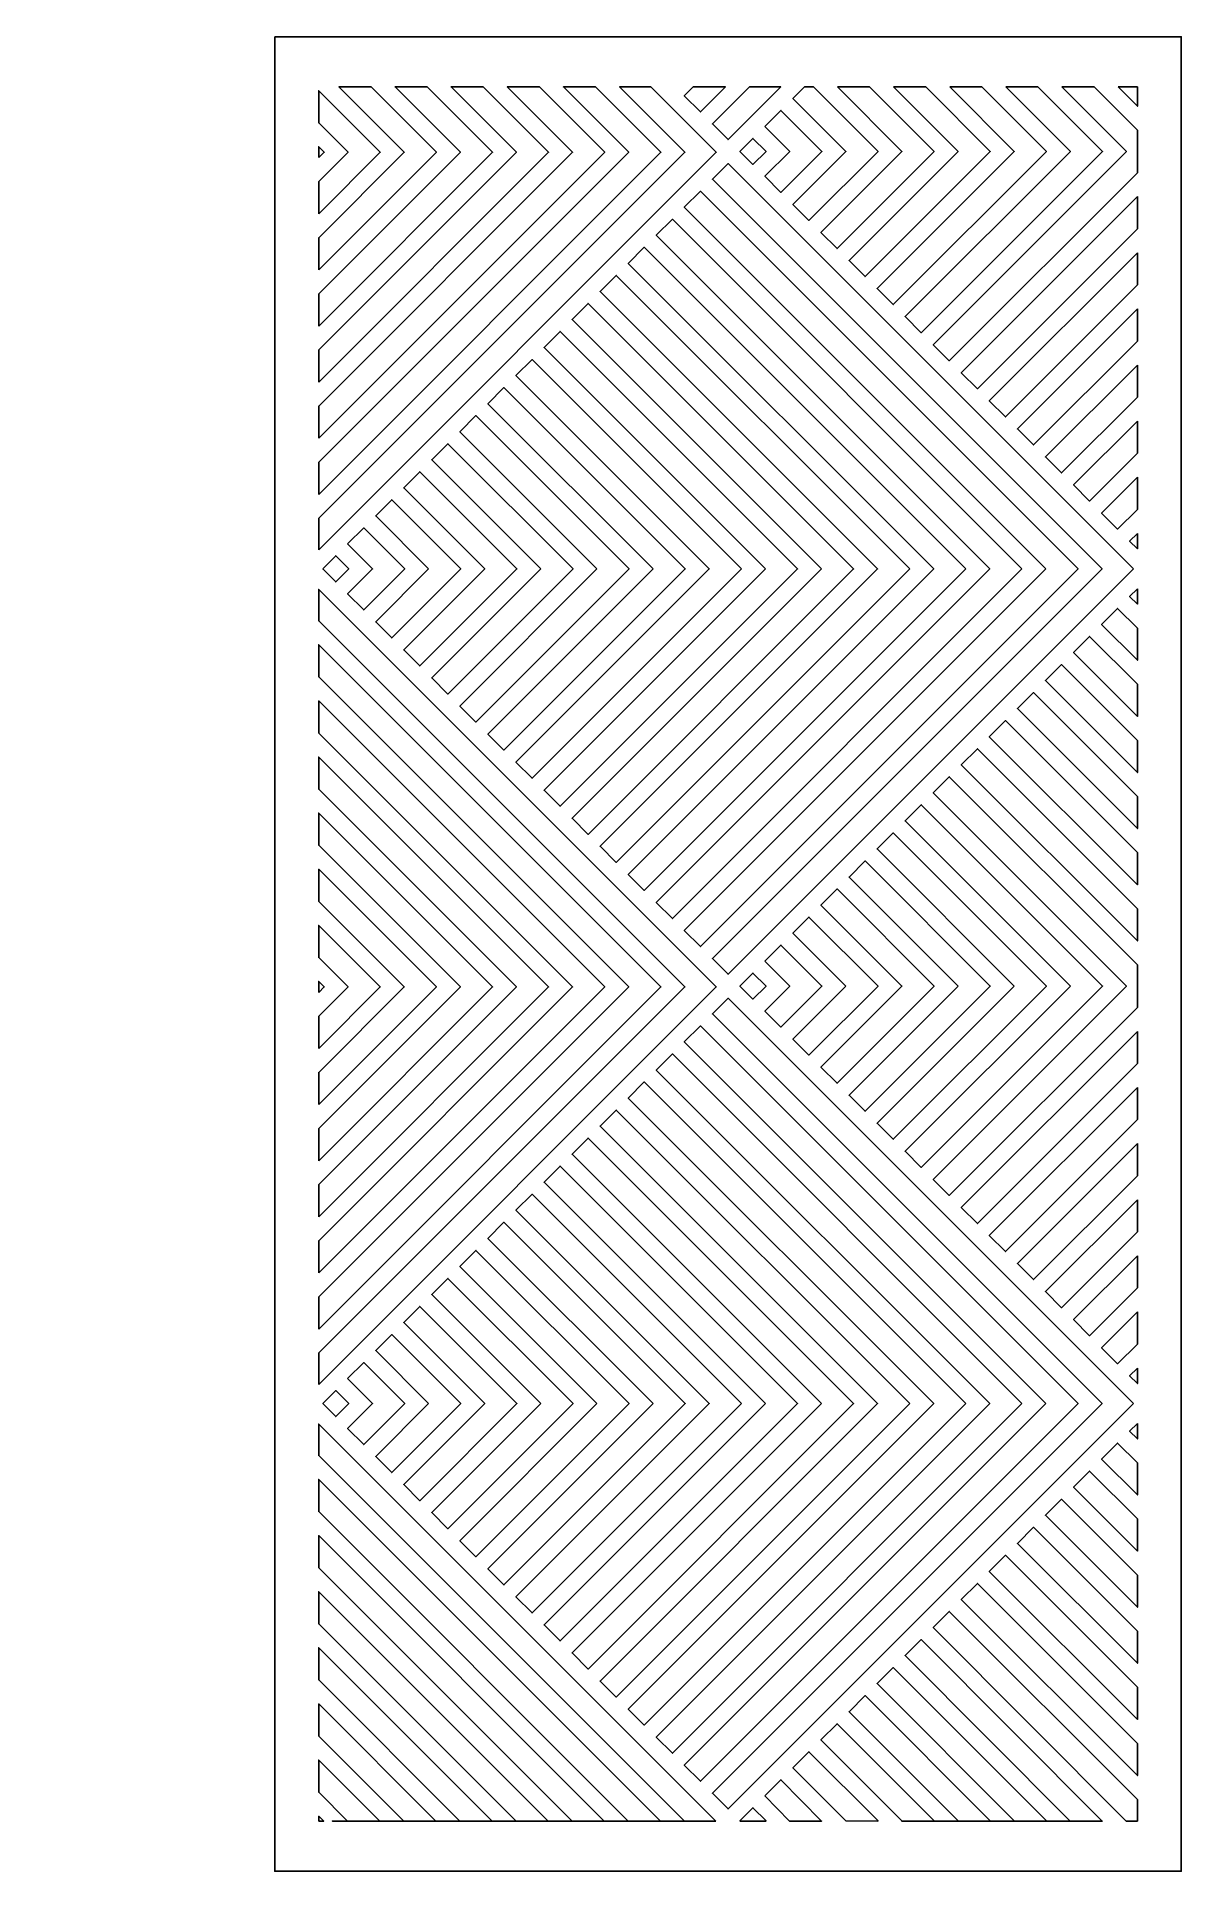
# Model space of a CAD drawing. Header units: centimetres. Extents: x -22.3 to -14.9, y -2.9 to 9.
import ezdxf

# ---------------------------------------------------------------- set-up
doc = ezdxf.new("R2010")
doc.units = ezdxf.units.CM
doc.header["$MEASUREMENT"] = 0
doc.layers.add('layer 1', color=7, linetype='Continuous')

msp = doc.modelspace()

# ---------------------------------------------------------------- linework, layer by layer
at = {"layer": 'layer 1', "color": 250}
for points, knots in [([(-20.72911, 9.00077), (-20.72911, 9.00077), (-14.86178, 9.00077), (-14.86178, 9.00077), (-14.86178, 9.00077), (-14.86178, 9.00077), (-14.86178, -2.87428), (-14.86178, -2.87428), (-14.86178, -2.87428), (-14.86178, -2.87428), (-20.72911, -2.87428), (-20.72911, -2.87428), (-20.72911, -2.87428), (-20.72911, -2.87428), (-20.72911, 9.00077), (-20.72911, 9.00077)], [0, 0, 0, 0, 0.2, 0.2, 0.2, 0.2, 0.4, 0.4, 0.4, 0.4, 0.6, 0.6, 0.6, 0.6, 1, 1, 1, 1]), ([(-20.44467, 6.40166), (-20.44467, 6.40166), (-20.44467, 6.60982), (-20.44467, 6.60982), (-20.44467, 6.60982), (-20.44467, 6.60982), (-18.80158, 8.25291), (-18.80158, 8.25291), (-18.80158, 8.25291), (-18.80158, 8.25291), (-19.22455, 8.67589), (-19.22455, 8.67589), (-19.22455, 8.67589), (-19.22455, 8.67589), (-19.0164, 8.67589), (-19.0164, 8.67589), (-19.0164, 8.67589), (-19.0164, 8.67589), (-18.59343, 8.25291), (-18.59343, 8.25291), (-18.59343, 8.25291), (-18.59343, 8.25291), (-20.44467, 6.40166), (-20.44467, 6.40166)], [0, 0, 0, 0, 0.14285714, 0.14285714, 0.14285714, 0.14285714, 0.28571429, 0.28571429, 0.28571429, 0.28571429, 0.42857143, 0.42857143, 0.42857143, 0.42857143, 0.57142857, 0.57142857, 0.57142857, 0.57142857, 0.71428571, 0.71428571, 0.71428571, 0.71428571, 1, 1, 1, 1]), ([(-20.44467, 6.7649), (-20.44467, 6.7649), (-20.44467, 6.97304), (-20.44467, 6.97304), (-20.44467, 6.97304), (-20.44467, 6.97304), (-19.1648, 8.25291), (-19.1648, 8.25291), (-19.1648, 8.25291), (-19.1648, 8.25291), (-19.58779, 8.67589), (-19.58779, 8.67589), (-19.58779, 8.67589), (-19.58779, 8.67589), (-19.37962, 8.67589), (-19.37962, 8.67589), (-19.37962, 8.67589), (-19.37962, 8.67589), (-18.95665, 8.25291), (-18.95665, 8.25291), (-18.95665, 8.25291), (-18.95665, 8.25291), (-20.44467, 6.7649), (-20.44467, 6.7649)], [0, 0, 0, 0, 0.14285714, 0.14285714, 0.14285714, 0.14285714, 0.28571429, 0.28571429, 0.28571429, 0.28571429, 0.42857143, 0.42857143, 0.42857143, 0.42857143, 0.57142857, 0.57142857, 0.57142857, 0.57142857, 0.71428571, 0.71428571, 0.71428571, 0.71428571, 1, 1, 1, 1]), ([(-20.44467, 7.12814), (-20.44467, 7.12814), (-20.44467, 7.33628), (-20.44467, 7.33628), (-20.44467, 7.33628), (-20.44467, 7.33628), (-19.52804, 8.25291), (-19.52804, 8.25291), (-19.52804, 8.25291), (-19.52804, 8.25291), (-19.52804, 8.25291), (-19.52804, 8.25291), (-19.52804, 8.25291), (-19.52804, 8.25291), (-19.95102, 8.67589), (-19.95102, 8.67589), (-19.95102, 8.67589), (-19.95102, 8.67589), (-19.74287, 8.67589), (-19.74287, 8.67589), (-19.74287, 8.67589), (-19.74287, 8.67589), (-19.31989, 8.25291), (-19.31989, 8.25291), (-19.31989, 8.25291), (-19.31989, 8.25291), (-20.44467, 7.12814), (-20.44467, 7.12814)], [0, 0, 0, 0, 0.125, 0.125, 0.125, 0.125, 0.25, 0.25, 0.25, 0.25, 0.375, 0.375, 0.375, 0.375, 0.5, 0.5, 0.5, 0.5, 0.625, 0.625, 0.625, 0.625, 0.75, 0.75, 0.75, 0.75, 1, 1, 1, 1]), ([(-20.44467, 6.03843), (-20.44467, 6.03843), (-20.44467, 6.24658), (-20.44467, 6.24658), (-20.44467, 6.24658), (-20.44467, 6.24658), (-18.43835, 8.25291), (-18.43835, 8.25291), (-18.43835, 8.25291), (-18.43835, 8.25291), (-18.86134, 8.67589), (-18.86134, 8.67589), (-18.86134, 8.67589), (-18.86134, 8.67589), (-18.65318, 8.67589), (-18.65318, 8.67589), (-18.65318, 8.67589), (-18.65318, 8.67589), (-18.23018, 8.25291), (-18.23018, 8.25291), (-18.23018, 8.25291), (-18.23018, 8.25291), (-20.44467, 6.03843), (-20.44467, 6.03843)], [0, 0, 0, 0, 0.14285714, 0.14285714, 0.14285714, 0.14285714, 0.28571429, 0.28571429, 0.28571429, 0.28571429, 0.42857143, 0.42857143, 0.42857143, 0.42857143, 0.57142857, 0.57142857, 0.57142857, 0.57142857, 0.71428571, 0.71428571, 0.71428571, 0.71428571, 1, 1, 1, 1]), ([(-20.44467, 7.49135), (-20.44467, 7.49135), (-20.44467, 7.69951), (-20.44467, 7.69951), (-20.44467, 7.69951), (-20.44467, 7.69951), (-19.89127, 8.25291), (-19.89127, 8.25291), (-19.89127, 8.25291), (-19.89127, 8.25291), (-20.31426, 8.67589), (-20.31426, 8.67589), (-20.31426, 8.67589), (-20.31426, 8.67589), (-20.10609, 8.67589), (-20.10609, 8.67589), (-20.10609, 8.67589), (-20.10609, 8.67589), (-19.68312, 8.25291), (-19.68312, 8.25291), (-19.68312, 8.25291), (-19.68312, 8.25291), (-19.68312, 8.25291), (-19.68312, 8.25291), (-19.68312, 8.25291), (-19.68312, 8.25291), (-19.68312, 8.25291), (-19.68312, 8.25291), (-19.68312, 8.25291), (-19.68312, 8.25291), (-20.44467, 7.49135), (-20.44467, 7.49135)], [0, 0, 0, 0, 0.11111111, 0.11111111, 0.11111111, 0.11111111, 0.22222222, 0.22222222, 0.22222222, 0.22222222, 0.33333333, 0.33333333, 0.33333333, 0.33333333, 0.44444444, 0.44444444, 0.44444444, 0.44444444, 0.55555556, 0.55555556, 0.55555556, 0.55555556, 0.66666667, 0.66666667, 0.66666667, 0.66666667, 0.77777778, 0.77777778, 0.77777778, 0.77777778, 1, 1, 1, 1]), ([(-20.44467, 5.68019), (-20.44467, 5.68019), (-20.44467, 5.88335), (-20.44467, 5.88335), (-20.44467, 5.88335), (-20.44467, 5.88335), (-18.07513, 8.25291), (-18.07513, 8.25291), (-18.07513, 8.25291), (-18.07513, 8.25291), (-18.49808, 8.67589), (-18.49808, 8.67589), (-18.49808, 8.67589), (-18.49808, 8.67589), (-18.29493, 8.67589), (-18.29493, 8.67589), (-18.29493, 8.67589), (-18.29493, 8.67589), (-17.8722, 8.25315), (-17.8722, 8.25315), (-17.8722, 8.25315), (-17.8722, 8.25315), (-17.8722, 8.25267), (-17.8722, 8.25267), (-17.8722, 8.25267), (-17.8722, 8.25267), (-20.44467, 5.68019), (-20.44467, 5.68019)], [0, 0, 0, 0, 0.125, 0.125, 0.125, 0.125, 0.25, 0.25, 0.25, 0.25, 0.375, 0.375, 0.375, 0.375, 0.5, 0.5, 0.5, 0.5, 0.625, 0.625, 0.625, 0.625, 0.75, 0.75, 0.75, 0.75, 1, 1, 1, 1]), ([(-18.02079, 8.67589), (-18.02079, 8.67589), (-17.81264, 8.67589), (-17.81264, 8.67589), (-17.81264, 8.67589), (-17.81264, 8.67589), (-17.97444, 8.51409), (-17.97444, 8.51409), (-17.97444, 8.51409), (-17.97444, 8.51409), (-18.07852, 8.61818), (-18.07852, 8.61818), (-18.07852, 8.61818), (-18.07852, 8.61818), (-18.02079, 8.67589), (-18.02079, 8.67589)], [0, 0, 0, 0, 0.2, 0.2, 0.2, 0.2, 0.4, 0.4, 0.4, 0.4, 0.6, 0.6, 0.6, 0.6, 1, 1, 1, 1]), ([(-17.65757, 8.67589), (-17.65757, 8.67589), (-17.45441, 8.67589), (-17.45441, 8.67589), (-17.45441, 8.67589), (-17.45441, 8.67589), (-17.79531, 8.33497), (-17.79531, 8.33497), (-17.79531, 8.33497), (-17.79531, 8.33497), (-17.89689, 8.43655), (-17.89689, 8.43655), (-17.89689, 8.43655), (-17.89689, 8.43655), (-17.65757, 8.67589), (-17.65757, 8.67589)], [0, 0, 0, 0, 0.2, 0.2, 0.2, 0.2, 0.4, 0.4, 0.4, 0.4, 0.6, 0.6, 0.6, 0.6, 1, 1, 1, 1]), ([(-17.30083, 8.67589), (-17.30083, 8.67589), (-17.24235, 8.67589), (-17.24235, 8.67589), (-17.24235, 8.67589), (-17.24235, 8.67589), (-16.82466, 8.2582), (-16.82466, 8.2582), (-16.82466, 8.2582), (-16.82466, 8.2582), (-16.82466, 8.2582), (-16.82466, 8.2582), (-16.82466, 8.2582), (-16.82466, 8.2582), (-17.2716, 7.81126), (-17.2716, 7.81126), (-17.2716, 7.81126), (-17.2716, 7.81126), (-17.37567, 7.91534), (-17.37567, 7.91534), (-17.37567, 7.91534), (-17.37567, 7.91534), (-17.03281, 8.2582), (-17.03281, 8.2582), (-17.03281, 8.2582), (-17.03281, 8.2582), (-17.37567, 8.60105), (-17.37567, 8.60105), (-17.37567, 8.60105), (-17.37567, 8.60105), (-17.30083, 8.67589), (-17.30083, 8.67589)], [0, 0, 0, 0, 0.11111111, 0.11111111, 0.11111111, 0.11111111, 0.22222222, 0.22222222, 0.22222222, 0.22222222, 0.33333333, 0.33333333, 0.33333333, 0.33333333, 0.44444444, 0.44444444, 0.44444444, 0.44444444, 0.55555556, 0.55555556, 0.55555556, 0.55555556, 0.66666667, 0.66666667, 0.66666667, 0.66666667, 0.77777778, 0.77777778, 0.77777778, 0.77777778, 1, 1, 1, 1]), ([(-17.08732, 8.67589), (-17.08732, 8.67589), (-16.87921, 8.67589), (-16.87921, 8.67589), (-16.87921, 8.67589), (-16.87921, 8.67589), (-16.46168, 8.2582), (-16.46168, 8.2582), (-16.46168, 8.2582), (-16.46168, 8.2582), (-16.46142, 8.2582), (-16.46142, 8.2582), (-16.46142, 8.2582), (-16.46142, 8.2582), (-16.46154, 8.25807), (-16.46154, 8.25807), (-16.46154, 8.25807), (-16.46154, 8.25807), (-16.46142, 8.25796), (-16.46142, 8.25796), (-16.46142, 8.25796), (-16.46142, 8.25796), (-16.46168, 8.25796), (-16.46168, 8.25796), (-16.46168, 8.25796), (-16.46168, 8.25796), (-17.08997, 7.62964), (-17.08997, 7.62964), (-17.08997, 7.62964), (-17.08997, 7.62964), (-17.19405, 7.73371), (-17.19405, 7.73371), (-17.19405, 7.73371), (-17.19405, 7.73371), (-16.66971, 8.25807), (-16.66971, 8.25807), (-16.66971, 8.25807), (-16.66971, 8.25807), (-17.08732, 8.67589), (-17.08732, 8.67589)], [0, 0, 0, 0, 0.09090909, 0.09090909, 0.09090909, 0.09090909, 0.18181818, 0.18181818, 0.18181818, 0.18181818, 0.27272727, 0.27272727, 0.27272727, 0.27272727, 0.36363636, 0.36363636, 0.36363636, 0.36363636, 0.45454545, 0.45454545, 0.45454545, 0.45454545, 0.54545455, 0.54545455, 0.54545455, 0.54545455, 0.63636364, 0.63636364, 0.63636364, 0.63636364, 0.72727273, 0.72727273, 0.72727273, 0.72727273, 0.81818182, 0.81818182, 0.81818182, 0.81818182, 1, 1, 1, 1]), ([(-16.72404, 8.67589), (-16.72404, 8.67589), (-16.51589, 8.67589), (-16.51589, 8.67589), (-16.51589, 8.67589), (-16.51589, 8.67589), (-16.09821, 8.2582), (-16.09821, 8.2582), (-16.09821, 8.2582), (-16.09821, 8.2582), (-16.90837, 7.44803), (-16.90837, 7.44803), (-16.90837, 7.44803), (-16.90837, 7.44803), (-17.01245, 7.5521), (-17.01245, 7.5521), (-17.01245, 7.5521), (-17.01245, 7.5521), (-16.30635, 8.2582), (-16.30635, 8.2582), (-16.30635, 8.2582), (-16.30635, 8.2582), (-16.72404, 8.67589), (-16.72404, 8.67589)], [0, 0, 0, 0, 0.14285714, 0.14285714, 0.14285714, 0.14285714, 0.28571429, 0.28571429, 0.28571429, 0.28571429, 0.42857143, 0.42857143, 0.42857143, 0.42857143, 0.57142857, 0.57142857, 0.57142857, 0.57142857, 0.71428571, 0.71428571, 0.71428571, 0.71428571, 1, 1, 1, 1]), ([(-16.36082, 8.67589), (-16.36082, 8.67589), (-16.15266, 8.67589), (-16.15266, 8.67589), (-16.15266, 8.67589), (-16.15266, 8.67589), (-15.73497, 8.2582), (-15.73497, 8.2582), (-15.73497, 8.2582), (-15.73497, 8.2582), (-16.72675, 7.26641), (-16.72675, 7.26641), (-16.72675, 7.26641), (-16.72675, 7.26641), (-16.83082, 7.37048), (-16.83082, 7.37048), (-16.83082, 7.37048), (-16.83082, 7.37048), (-15.94311, 8.2582), (-15.94311, 8.2582), (-15.94311, 8.2582), (-15.94311, 8.2582), (-16.36082, 8.67589), (-16.36082, 8.67589)], [0, 0, 0, 0, 0.14285714, 0.14285714, 0.14285714, 0.14285714, 0.28571429, 0.28571429, 0.28571429, 0.28571429, 0.42857143, 0.42857143, 0.42857143, 0.42857143, 0.57142857, 0.57142857, 0.57142857, 0.57142857, 0.71428571, 0.71428571, 0.71428571, 0.71428571, 1, 1, 1, 1]), ([(-15.99759, 8.67589), (-15.99759, 8.67589), (-15.78942, 8.67589), (-15.78942, 8.67589), (-15.78942, 8.67589), (-15.78942, 8.67589), (-15.37173, 8.2582), (-15.37173, 8.2582), (-15.37173, 8.2582), (-15.37173, 8.2582), (-16.54513, 7.08479), (-16.54513, 7.08479), (-16.54513, 7.08479), (-16.54513, 7.08479), (-16.64921, 7.18887), (-16.64921, 7.18887), (-16.64921, 7.18887), (-16.64921, 7.18887), (-15.57989, 8.2582), (-15.57989, 8.2582), (-15.57989, 8.2582), (-15.57989, 8.2582), (-15.99759, 8.67589), (-15.99759, 8.67589)], [0, 0, 0, 0, 0.14285714, 0.14285714, 0.14285714, 0.14285714, 0.28571429, 0.28571429, 0.28571429, 0.28571429, 0.42857143, 0.42857143, 0.42857143, 0.42857143, 0.57142857, 0.57142857, 0.57142857, 0.57142857, 0.71428571, 0.71428571, 0.71428571, 0.71428571, 1, 1, 1, 1]), ([(-15.63434, 8.67589), (-15.63434, 8.67589), (-15.4262, 8.67589), (-15.4262, 8.67589), (-15.4262, 8.67589), (-15.4262, 8.67589), (-15.14623, 8.39592), (-15.14623, 8.39592), (-15.14623, 8.39592), (-15.14623, 8.39592), (-15.14623, 8.12048), (-15.14623, 8.12048), (-15.14623, 8.12048), (-15.14623, 8.12048), (-16.36351, 6.90317), (-16.36351, 6.90317), (-16.36351, 6.90317), (-16.36351, 6.90317), (-16.46759, 7.00725), (-16.46759, 7.00725), (-16.46759, 7.00725), (-16.46759, 7.00725), (-15.21664, 8.2582), (-15.21664, 8.2582), (-15.21664, 8.2582), (-15.21664, 8.2582), (-15.63434, 8.67589), (-15.63434, 8.67589)], [0, 0, 0, 0, 0.125, 0.125, 0.125, 0.125, 0.25, 0.25, 0.25, 0.25, 0.375, 0.375, 0.375, 0.375, 0.5, 0.5, 0.5, 0.5, 0.625, 0.625, 0.625, 0.625, 0.75, 0.75, 0.75, 0.75, 1, 1, 1, 1]), ([(-15.27111, 8.67589), (-15.27111, 8.67589), (-15.14623, 8.67589), (-15.14623, 8.67589), (-15.14623, 8.67589), (-15.14623, 8.67589), (-15.14623, 8.55099), (-15.14623, 8.55099), (-15.14623, 8.55099), (-15.14623, 8.55099), (-15.27111, 8.67589), (-15.27111, 8.67589)], [0, 0, 0, 0, 0.25, 0.25, 0.25, 0.25, 0.5, 0.5, 0.5, 0.5, 1, 1, 1, 1]), ([(-20.44467, 7.85459), (-20.44467, 7.85459), (-20.44467, 8.06276), (-20.44467, 8.06276), (-20.44467, 8.06276), (-20.44467, 8.06276), (-20.25452, 8.25291), (-20.25452, 8.25291), (-20.25452, 8.25291), (-20.25452, 8.25291), (-20.44467, 8.44308), (-20.44467, 8.44308), (-20.44467, 8.44308), (-20.44467, 8.44308), (-20.44467, 8.65124), (-20.44467, 8.65124), (-20.44467, 8.65124), (-20.44467, 8.65124), (-20.04635, 8.25291), (-20.04635, 8.25291), (-20.04635, 8.25291), (-20.04635, 8.25291), (-20.44467, 7.85459), (-20.44467, 7.85459)], [0, 0, 0, 0, 0.14285714, 0.14285714, 0.14285714, 0.14285714, 0.28571429, 0.28571429, 0.28571429, 0.28571429, 0.42857143, 0.42857143, 0.42857143, 0.42857143, 0.57142857, 0.57142857, 0.57142857, 0.57142857, 0.71428571, 0.71428571, 0.71428571, 0.71428571, 1, 1, 1, 1]), ([(-17.5573, 8.41943), (-17.5573, 8.41943), (-17.45321, 8.52352), (-17.45321, 8.52352), (-17.45321, 8.52352), (-17.45321, 8.52352), (-17.1879, 8.2582), (-17.1879, 8.2582), (-17.1879, 8.2582), (-17.1879, 8.2582), (-17.45321, 7.99288), (-17.45321, 7.99288), (-17.45321, 7.99288), (-17.45321, 7.99288), (-17.5573, 8.09695), (-17.5573, 8.09695), (-17.5573, 8.09695), (-17.5573, 8.09695), (-17.39606, 8.2582), (-17.39606, 8.2582), (-17.39606, 8.2582), (-17.39606, 8.2582), (-17.5573, 8.41943), (-17.5573, 8.41943)], [0, 0, 0, 0, 0.14285714, 0.14285714, 0.14285714, 0.14285714, 0.28571429, 0.28571429, 0.28571429, 0.28571429, 0.42857143, 0.42857143, 0.42857143, 0.42857143, 0.57142857, 0.57142857, 0.57142857, 0.57142857, 0.71428571, 0.71428571, 0.71428571, 0.71428571, 1, 1, 1, 1]), ([(-17.71854, 8.2582), (-17.71854, 8.2582), (-17.71854, 8.2582), (-17.71854, 8.2582), (-17.71854, 8.2582), (-17.71854, 8.2582), (-17.63404, 8.1737), (-17.63404, 8.1737), (-17.63404, 8.1737), (-17.63404, 8.1737), (-17.54954, 8.2582), (-17.54954, 8.2582), (-17.54954, 8.2582), (-17.54954, 8.2582), (-17.54954, 8.2582), (-17.54954, 8.2582), (-17.54954, 8.2582), (-17.54954, 8.2582), (-17.54954, 8.2582), (-17.54954, 8.2582), (-17.54954, 8.2582), (-17.54954, 8.2582), (-17.63404, 8.34268), (-17.63404, 8.34268), (-17.63404, 8.34268), (-17.63404, 8.34268), (-17.71854, 8.2582), (-17.71854, 8.2582)], [0, 0, 0, 0, 0.125, 0.125, 0.125, 0.125, 0.25, 0.25, 0.25, 0.25, 0.375, 0.375, 0.375, 0.375, 0.5, 0.5, 0.5, 0.5, 0.625, 0.625, 0.625, 0.625, 0.75, 0.75, 0.75, 0.75, 1, 1, 1, 1]), ([(-20.44467, 8.21784), (-20.44467, 8.21784), (-20.44467, 8.288), (-20.44467, 8.288), (-20.44467, 8.288), (-20.44467, 8.288), (-20.40959, 8.25291), (-20.40959, 8.25291), (-20.40959, 8.25291), (-20.40959, 8.25291), (-20.44467, 8.21784), (-20.44467, 8.21784)], [0, 0, 0, 0, 0.25, 0.25, 0.25, 0.25, 0.5, 0.5, 0.5, 0.5, 1, 1, 1, 1]), ([(-15.17173, 5.55632), (-15.17173, 5.55632), (-15.17173, 5.55582), (-15.17173, 5.55582), (-15.17173, 5.55582), (-15.17173, 5.55582), (-17.79531, 2.93222), (-17.79531, 2.93222), (-17.79531, 2.93222), (-17.79531, 2.93222), (-17.89689, 3.03381), (-17.89689, 3.03381), (-17.89689, 3.03381), (-17.89689, 3.03381), (-15.37463, 5.55608), (-15.37463, 5.55608), (-15.37463, 5.55608), (-15.37463, 5.55608), (-17.89689, 8.07833), (-17.89689, 8.07833), (-17.89689, 8.07833), (-17.89689, 8.07833), (-17.79531, 8.17992), (-17.79531, 8.17992), (-17.79531, 8.17992), (-17.79531, 8.17992), (-15.17173, 5.55632), (-15.17173, 5.55632)], [0, 0, 0, 0, 0.125, 0.125, 0.125, 0.125, 0.25, 0.25, 0.25, 0.25, 0.375, 0.375, 0.375, 0.375, 0.5, 0.5, 0.5, 0.5, 0.625, 0.625, 0.625, 0.625, 0.75, 0.75, 0.75, 0.75, 1, 1, 1, 1]), ([(-15.73789, 5.55608), (-15.73789, 5.55608), (-18.07852, 3.21543), (-18.07852, 3.21543), (-18.07852, 3.21543), (-18.07852, 3.21543), (-17.97444, 3.11135), (-17.97444, 3.11135), (-17.97444, 3.11135), (-17.97444, 3.11135), (-15.52972, 5.55608), (-15.52972, 5.55608), (-15.52972, 5.55608), (-15.52972, 5.55608), (-17.97444, 8.00079), (-17.97444, 8.00079), (-17.97444, 8.00079), (-17.97444, 8.00079), (-18.07852, 7.89671), (-18.07852, 7.89671), (-18.07852, 7.89671), (-18.07852, 7.89671), (-15.73789, 5.55608), (-15.73789, 5.55608)], [0, 0, 0, 0, 0.14285714, 0.14285714, 0.14285714, 0.14285714, 0.28571429, 0.28571429, 0.28571429, 0.28571429, 0.42857143, 0.42857143, 0.42857143, 0.42857143, 0.57142857, 0.57142857, 0.57142857, 0.57142857, 0.71428571, 0.71428571, 0.71428571, 0.71428571, 1, 1, 1, 1]), ([(-15.14623, 7.96539), (-15.14623, 7.96539), (-15.14623, 7.75724), (-15.14623, 7.75724), (-15.14623, 7.75724), (-15.14623, 7.75724), (-16.1819, 6.72157), (-16.1819, 6.72157), (-16.1819, 6.72157), (-16.1819, 6.72157), (-16.28598, 6.82564), (-16.28598, 6.82564), (-16.28598, 6.82564), (-16.28598, 6.82564), (-15.14623, 7.96539), (-15.14623, 7.96539)], [0, 0, 0, 0, 0.2, 0.2, 0.2, 0.2, 0.4, 0.4, 0.4, 0.4, 0.6, 0.6, 0.6, 0.6, 1, 1, 1, 1]), ([(-15.89295, 5.55608), (-15.89295, 5.55608), (-18.15606, 3.29297), (-18.15606, 3.29297), (-18.15606, 3.29297), (-18.15606, 3.29297), (-18.26013, 3.39705), (-18.26013, 3.39705), (-18.26013, 3.39705), (-18.26013, 3.39705), (-16.10111, 5.55608), (-16.10111, 5.55608), (-16.10111, 5.55608), (-16.10111, 5.55608), (-18.26013, 7.71511), (-18.26013, 7.71511), (-18.26013, 7.71511), (-18.26013, 7.71511), (-18.15606, 7.81917), (-18.15606, 7.81917), (-18.15606, 7.81917), (-18.15606, 7.81917), (-15.89295, 5.55608), (-15.89295, 5.55608)], [0, 0, 0, 0, 0.14285714, 0.14285714, 0.14285714, 0.14285714, 0.28571429, 0.28571429, 0.28571429, 0.28571429, 0.42857143, 0.42857143, 0.42857143, 0.42857143, 0.57142857, 0.57142857, 0.57142857, 0.57142857, 0.71428571, 0.71428571, 0.71428571, 0.71428571, 1, 1, 1, 1]), ([(-16.25618, 5.55608), (-16.25618, 5.55608), (-18.33766, 3.47457), (-18.33766, 3.47457), (-18.33766, 3.47457), (-18.33766, 3.47457), (-18.44175, 3.57866), (-18.44175, 3.57866), (-18.44175, 3.57866), (-18.44175, 3.57866), (-16.46433, 5.55608), (-16.46433, 5.55608), (-16.46433, 5.55608), (-16.46433, 5.55608), (-18.44175, 7.53348), (-18.44175, 7.53348), (-18.44175, 7.53348), (-18.44175, 7.53348), (-18.33766, 7.63757), (-18.33766, 7.63757), (-18.33766, 7.63757), (-18.33766, 7.63757), (-16.25618, 5.55608), (-16.25618, 5.55608)], [0, 0, 0, 0, 0.14285714, 0.14285714, 0.14285714, 0.14285714, 0.28571429, 0.28571429, 0.28571429, 0.28571429, 0.42857143, 0.42857143, 0.42857143, 0.42857143, 0.57142857, 0.57142857, 0.57142857, 0.57142857, 0.71428571, 0.71428571, 0.71428571, 0.71428571, 1, 1, 1, 1]), ([(-15.14623, 7.60217), (-15.14623, 7.60217), (-15.14623, 7.394), (-15.14623, 7.394), (-15.14623, 7.394), (-15.14623, 7.394), (-16.00028, 6.53994), (-16.00028, 6.53994), (-16.00028, 6.53994), (-16.00028, 6.53994), (-16.10436, 6.64402), (-16.10436, 6.64402), (-16.10436, 6.64402), (-16.10436, 6.64402), (-15.14623, 7.60217), (-15.14623, 7.60217)], [0, 0, 0, 0, 0.2, 0.2, 0.2, 0.2, 0.4, 0.4, 0.4, 0.4, 0.6, 0.6, 0.6, 0.6, 1, 1, 1, 1]), ([(-16.61942, 5.55608), (-16.61942, 5.55608), (-18.51929, 7.45595), (-18.51929, 7.45595), (-18.51929, 7.45595), (-18.51929, 7.45595), (-18.62336, 7.35186), (-18.62336, 7.35186), (-18.62336, 7.35186), (-18.62336, 7.35186), (-16.82758, 5.55608), (-16.82758, 5.55608), (-16.82758, 5.55608), (-16.82758, 5.55608), (-16.82758, 5.55608), (-16.82758, 5.55608), (-16.82758, 5.55608), (-16.82758, 5.55608), (-18.62336, 3.76027), (-18.62336, 3.76027), (-18.62336, 3.76027), (-18.62336, 3.76027), (-18.51929, 3.6562), (-18.51929, 3.6562), (-18.51929, 3.6562), (-18.51929, 3.6562), (-16.61942, 5.55608), (-16.61942, 5.55608)], [0, 0, 0, 0, 0.125, 0.125, 0.125, 0.125, 0.25, 0.25, 0.25, 0.25, 0.375, 0.375, 0.375, 0.375, 0.5, 0.5, 0.5, 0.5, 0.625, 0.625, 0.625, 0.625, 0.75, 0.75, 0.75, 0.75, 1, 1, 1, 1]), ([(-17.1908, 5.55608), (-17.1908, 5.55608), (-18.80499, 3.9419), (-18.80499, 3.9419), (-18.80499, 3.9419), (-18.80499, 3.9419), (-18.7009, 3.83781), (-18.7009, 3.83781), (-18.7009, 3.83781), (-18.7009, 3.83781), (-16.98266, 5.55608), (-16.98266, 5.55608), (-16.98266, 5.55608), (-16.98266, 5.55608), (-16.98266, 5.55608), (-16.98266, 5.55608), (-16.98266, 5.55608), (-16.98266, 5.55608), (-16.98266, 5.55608), (-16.98266, 5.55608), (-16.98266, 5.55608), (-16.98266, 5.55608), (-18.7009, 7.27433), (-18.7009, 7.27433), (-18.7009, 7.27433), (-18.7009, 7.27433), (-18.80499, 7.17024), (-18.80499, 7.17024), (-18.80499, 7.17024), (-18.80499, 7.17024), (-17.1908, 5.55608), (-17.1908, 5.55608)], [0, 0, 0, 0, 0.11111111, 0.11111111, 0.11111111, 0.11111111, 0.22222222, 0.22222222, 0.22222222, 0.22222222, 0.33333333, 0.33333333, 0.33333333, 0.33333333, 0.44444444, 0.44444444, 0.44444444, 0.44444444, 0.55555556, 0.55555556, 0.55555556, 0.55555556, 0.66666667, 0.66666667, 0.66666667, 0.66666667, 0.77777778, 0.77777778, 0.77777778, 0.77777778, 1, 1, 1, 1]), ([(-15.14623, 7.23894), (-15.14623, 7.23894), (-15.14623, 7.03077), (-15.14623, 7.03077), (-15.14623, 7.03077), (-15.14623, 7.03077), (-15.81866, 6.35832), (-15.81866, 6.35832), (-15.81866, 6.35832), (-15.81866, 6.35832), (-15.92274, 6.46239), (-15.92274, 6.46239), (-15.92274, 6.46239), (-15.92274, 6.46239), (-15.14623, 7.23894), (-15.14623, 7.23894)], [0, 0, 0, 0, 0.2, 0.2, 0.2, 0.2, 0.4, 0.4, 0.4, 0.4, 0.6, 0.6, 0.6, 0.6, 1, 1, 1, 1]), ([(-17.55404, 5.55608), (-17.55404, 5.55608), (-18.9866, 4.12352), (-18.9866, 4.12352), (-18.9866, 4.12352), (-18.9866, 4.12352), (-18.88253, 4.01944), (-18.88253, 4.01944), (-18.88253, 4.01944), (-18.88253, 4.01944), (-17.34588, 5.55608), (-17.34588, 5.55608), (-17.34588, 5.55608), (-17.34588, 5.55608), (-18.88253, 7.09271), (-18.88253, 7.09271), (-18.88253, 7.09271), (-18.88253, 7.09271), (-18.9866, 6.98864), (-18.9866, 6.98864), (-18.9866, 6.98864), (-18.9866, 6.98864), (-17.55404, 5.55608), (-17.55404, 5.55608)], [0, 0, 0, 0, 0.14285714, 0.14285714, 0.14285714, 0.14285714, 0.28571429, 0.28571429, 0.28571429, 0.28571429, 0.42857143, 0.42857143, 0.42857143, 0.42857143, 0.57142857, 0.57142857, 0.57142857, 0.57142857, 0.71428571, 0.71428571, 0.71428571, 0.71428571, 1, 1, 1, 1]), ([(-17.70912, 5.55608), (-17.70912, 5.55608), (-19.06412, 6.91109), (-19.06412, 6.91109), (-19.06412, 6.91109), (-19.06412, 6.91109), (-19.16821, 6.80702), (-19.16821, 6.80702), (-19.16821, 6.80702), (-19.16821, 6.80702), (-17.91726, 5.55608), (-17.91726, 5.55608), (-17.91726, 5.55608), (-17.91726, 5.55608), (-19.16821, 4.30514), (-19.16821, 4.30514), (-19.16821, 4.30514), (-19.16821, 4.30514), (-19.06412, 4.20105), (-19.06412, 4.20105), (-19.06412, 4.20105), (-19.06412, 4.20105), (-17.70912, 5.55608), (-17.70912, 5.55608)], [0, 0, 0, 0, 0.14285714, 0.14285714, 0.14285714, 0.14285714, 0.28571429, 0.28571429, 0.28571429, 0.28571429, 0.42857143, 0.42857143, 0.42857143, 0.42857143, 0.57142857, 0.57142857, 0.57142857, 0.57142857, 0.71428571, 0.71428571, 0.71428571, 0.71428571, 1, 1, 1, 1]), ([(-15.14623, 6.8757), (-15.14623, 6.8757), (-15.14623, 6.66753), (-15.14623, 6.66753), (-15.14623, 6.66753), (-15.14623, 6.66753), (-15.63706, 6.1767), (-15.63706, 6.1767), (-15.63706, 6.1767), (-15.63706, 6.1767), (-15.74113, 6.28078), (-15.74113, 6.28078), (-15.74113, 6.28078), (-15.74113, 6.28078), (-15.14623, 6.8757), (-15.14623, 6.8757)], [0, 0, 0, 0, 0.2, 0.2, 0.2, 0.2, 0.4, 0.4, 0.4, 0.4, 0.6, 0.6, 0.6, 0.6, 1, 1, 1, 1]), ([(-18.28051, 5.55608), (-18.28051, 5.55608), (-19.34983, 4.48674), (-19.34983, 4.48674), (-19.34983, 4.48674), (-19.34983, 4.48674), (-19.24576, 4.38267), (-19.24576, 4.38267), (-19.24576, 4.38267), (-19.24576, 4.38267), (-18.07235, 5.55608), (-18.07235, 5.55608), (-18.07235, 5.55608), (-18.07235, 5.55608), (-19.24576, 6.72947), (-19.24576, 6.72947), (-19.24576, 6.72947), (-19.24576, 6.72947), (-19.34983, 6.6254), (-19.34983, 6.6254), (-19.34983, 6.6254), (-19.34983, 6.6254), (-18.28051, 5.55608), (-18.28051, 5.55608)], [0, 0, 0, 0, 0.14285714, 0.14285714, 0.14285714, 0.14285714, 0.28571429, 0.28571429, 0.28571429, 0.28571429, 0.42857143, 0.42857143, 0.42857143, 0.42857143, 0.57142857, 0.57142857, 0.57142857, 0.57142857, 0.71428571, 0.71428571, 0.71428571, 0.71428571, 1, 1, 1, 1]), ([(-18.64375, 5.55608), (-18.64375, 5.55608), (-19.53145, 4.66836), (-19.53145, 4.66836), (-19.53145, 4.66836), (-19.53145, 4.66836), (-19.42736, 4.56429), (-19.42736, 4.56429), (-19.42736, 4.56429), (-19.42736, 4.56429), (-18.43557, 5.55608), (-18.43557, 5.55608), (-18.43557, 5.55608), (-18.43557, 5.55608), (-19.42736, 6.54786), (-19.42736, 6.54786), (-19.42736, 6.54786), (-19.42736, 6.54786), (-19.53145, 6.44379), (-19.53145, 6.44379), (-19.53145, 6.44379), (-19.53145, 6.44379), (-18.64375, 5.55608), (-18.64375, 5.55608)], [0, 0, 0, 0, 0.14285714, 0.14285714, 0.14285714, 0.14285714, 0.28571429, 0.28571429, 0.28571429, 0.28571429, 0.42857143, 0.42857143, 0.42857143, 0.42857143, 0.57142857, 0.57142857, 0.57142857, 0.57142857, 0.71428571, 0.71428571, 0.71428571, 0.71428571, 1, 1, 1, 1]), ([(-15.14623, 6.51247), (-15.14623, 6.51247), (-15.14623, 6.30431), (-15.14623, 6.30431), (-15.14623, 6.30431), (-15.14623, 6.30431), (-15.45542, 5.99509), (-15.45542, 5.99509), (-15.45542, 5.99509), (-15.45542, 5.99509), (-15.55951, 6.09917), (-15.55951, 6.09917), (-15.55951, 6.09917), (-15.55951, 6.09917), (-15.14623, 6.51247), (-15.14623, 6.51247)], [0, 0, 0, 0, 0.2, 0.2, 0.2, 0.2, 0.4, 0.4, 0.4, 0.4, 0.6, 0.6, 0.6, 0.6, 1, 1, 1, 1]), ([(-19.00697, 5.55608), (-19.00697, 5.55608), (-19.71307, 4.84998), (-19.71307, 4.84998), (-19.71307, 4.84998), (-19.71307, 4.84998), (-19.60899, 4.74591), (-19.60899, 4.74591), (-19.60899, 4.74591), (-19.60899, 4.74591), (-18.79881, 5.55608), (-18.79881, 5.55608), (-18.79881, 5.55608), (-18.79881, 5.55608), (-19.60899, 6.36625), (-19.60899, 6.36625), (-19.60899, 6.36625), (-19.60899, 6.36625), (-19.71307, 6.26216), (-19.71307, 6.26216), (-19.71307, 6.26216), (-19.71307, 6.26216), (-19.00697, 5.55608), (-19.00697, 5.55608)], [0, 0, 0, 0, 0.14285714, 0.14285714, 0.14285714, 0.14285714, 0.28571429, 0.28571429, 0.28571429, 0.28571429, 0.42857143, 0.42857143, 0.42857143, 0.42857143, 0.57142857, 0.57142857, 0.57142857, 0.57142857, 0.71428571, 0.71428571, 0.71428571, 0.71428571, 1, 1, 1, 1]), ([(-19.16204, 5.55582), (-19.16204, 5.55582), (-19.16228, 5.55582), (-19.16228, 5.55582), (-19.16228, 5.55582), (-19.16228, 5.55582), (-19.7906, 4.92751), (-19.7906, 4.92751), (-19.7906, 4.92751), (-19.7906, 4.92751), (-19.89468, 5.03159), (-19.89468, 5.03159), (-19.89468, 5.03159), (-19.89468, 5.03159), (-19.37033, 5.55595), (-19.37033, 5.55595), (-19.37033, 5.55595), (-19.37033, 5.55595), (-19.89468, 6.08055), (-19.89468, 6.08055), (-19.89468, 6.08055), (-19.89468, 6.08055), (-19.7906, 6.18462), (-19.7906, 6.18462), (-19.7906, 6.18462), (-19.7906, 6.18462), (-19.16228, 5.55608), (-19.16228, 5.55608), (-19.16228, 5.55608), (-19.16228, 5.55608), (-19.16204, 5.55608), (-19.16204, 5.55608), (-19.16204, 5.55608), (-19.16204, 5.55608), (-19.16216, 5.55595), (-19.16216, 5.55595), (-19.16216, 5.55595), (-19.16216, 5.55595), (-19.16204, 5.55582), (-19.16204, 5.55582)], [0, 0, 0, 0, 0.09090909, 0.09090909, 0.09090909, 0.09090909, 0.18181818, 0.18181818, 0.18181818, 0.18181818, 0.27272727, 0.27272727, 0.27272727, 0.27272727, 0.36363636, 0.36363636, 0.36363636, 0.36363636, 0.45454545, 0.45454545, 0.45454545, 0.45454545, 0.54545455, 0.54545455, 0.54545455, 0.54545455, 0.63636364, 0.63636364, 0.63636364, 0.63636364, 0.72727273, 0.72727273, 0.72727273, 0.72727273, 0.81818182, 0.81818182, 0.81818182, 0.81818182, 1, 1, 1, 1]), ([(-15.14623, 6.14922), (-15.14623, 6.14922), (-15.14623, 5.94107), (-15.14623, 5.94107), (-15.14623, 5.94107), (-15.14623, 5.94107), (-15.27382, 5.81348), (-15.27382, 5.81348), (-15.27382, 5.81348), (-15.27382, 5.81348), (-15.3779, 5.91755), (-15.3779, 5.91755), (-15.3779, 5.91755), (-15.3779, 5.91755), (-15.14623, 6.14922), (-15.14623, 6.14922)], [0, 0, 0, 0, 0.2, 0.2, 0.2, 0.2, 0.4, 0.4, 0.4, 0.4, 0.6, 0.6, 0.6, 0.6, 1, 1, 1, 1]), ([(-19.73343, 5.55608), (-19.73343, 5.55608), (-20.0763, 5.21321), (-20.0763, 5.21321), (-20.0763, 5.21321), (-20.0763, 5.21321), (-19.9722, 5.10914), (-19.9722, 5.10914), (-19.9722, 5.10914), (-19.9722, 5.10914), (-19.52528, 5.55608), (-19.52528, 5.55608), (-19.52528, 5.55608), (-19.52528, 5.55608), (-19.52528, 5.55608), (-19.52528, 5.55608), (-19.52528, 5.55608), (-19.52528, 5.55608), (-19.9722, 6.003), (-19.9722, 6.003), (-19.9722, 6.003), (-19.9722, 6.003), (-20.0763, 5.89892), (-20.0763, 5.89892), (-20.0763, 5.89892), (-20.0763, 5.89892), (-19.73343, 5.55608), (-19.73343, 5.55608)], [0, 0, 0, 0, 0.125, 0.125, 0.125, 0.125, 0.25, 0.25, 0.25, 0.25, 0.375, 0.375, 0.375, 0.375, 0.5, 0.5, 0.5, 0.5, 0.625, 0.625, 0.625, 0.625, 0.75, 0.75, 0.75, 0.75, 1, 1, 1, 1]), ([(-20.25792, 5.71732), (-20.25792, 5.71732), (-20.15383, 5.82139), (-20.15383, 5.82139), (-20.15383, 5.82139), (-20.15383, 5.82139), (-19.8885, 5.55608), (-19.8885, 5.55608), (-19.8885, 5.55608), (-19.8885, 5.55608), (-20.15383, 5.29074), (-20.15383, 5.29074), (-20.15383, 5.29074), (-20.15383, 5.29074), (-20.25792, 5.39484), (-20.25792, 5.39484), (-20.25792, 5.39484), (-20.25792, 5.39484), (-20.09667, 5.55608), (-20.09667, 5.55608), (-20.09667, 5.55608), (-20.09667, 5.55608), (-20.25792, 5.71732), (-20.25792, 5.71732)], [0, 0, 0, 0, 0.14285714, 0.14285714, 0.14285714, 0.14285714, 0.28571429, 0.28571429, 0.28571429, 0.28571429, 0.42857143, 0.42857143, 0.42857143, 0.42857143, 0.57142857, 0.57142857, 0.57142857, 0.57142857, 0.71428571, 0.71428571, 0.71428571, 0.71428571, 1, 1, 1, 1]), ([(-15.14623, 5.786), (-15.14623, 5.786), (-15.14623, 5.68586), (-15.14623, 5.68586), (-15.14623, 5.68586), (-15.14623, 5.68586), (-15.19629, 5.73593), (-15.19629, 5.73593), (-15.19629, 5.73593), (-15.19629, 5.73593), (-15.14623, 5.786), (-15.14623, 5.786)], [0, 0, 0, 0, 0.25, 0.25, 0.25, 0.25, 0.5, 0.5, 0.5, 0.5, 1, 1, 1, 1]), ([(-20.41916, 5.55608), (-20.41916, 5.55608), (-20.41916, 5.55608), (-20.41916, 5.55608), (-20.41916, 5.55608), (-20.41916, 5.55608), (-20.33467, 5.47158), (-20.33467, 5.47158), (-20.33467, 5.47158), (-20.33467, 5.47158), (-20.25017, 5.55608), (-20.25017, 5.55608), (-20.25017, 5.55608), (-20.25017, 5.55608), (-20.25017, 5.55608), (-20.25017, 5.55608), (-20.25017, 5.55608), (-20.25017, 5.55608), (-20.25017, 5.55608), (-20.25017, 5.55608), (-20.25017, 5.55608), (-20.25017, 5.55608), (-20.33467, 5.64056), (-20.33467, 5.64056), (-20.33467, 5.64056), (-20.33467, 5.64056), (-20.41916, 5.55608), (-20.41916, 5.55608)], [0, 0, 0, 0, 0.125, 0.125, 0.125, 0.125, 0.25, 0.25, 0.25, 0.25, 0.375, 0.375, 0.375, 0.375, 0.5, 0.5, 0.5, 0.5, 0.625, 0.625, 0.625, 0.625, 0.75, 0.75, 0.75, 0.75, 1, 1, 1, 1]), ([(-20.44467, 0.27744), (-20.44467, 0.27744), (-20.44467, 0.48062), (-20.44467, 0.48062), (-20.44467, 0.48062), (-20.44467, 0.48062), (-18.07513, 2.85016), (-18.07513, 2.85016), (-18.07513, 2.85016), (-18.07513, 2.85016), (-20.44467, 5.21972), (-20.44467, 5.21972), (-20.44467, 5.21972), (-20.44467, 5.21972), (-20.44467, 5.42289), (-20.44467, 5.42289), (-20.44467, 5.42289), (-20.44467, 5.42289), (-17.8722, 2.85042), (-17.8722, 2.85042), (-17.8722, 2.85042), (-17.8722, 2.85042), (-17.8722, 2.84992), (-17.8722, 2.84992), (-17.8722, 2.84992), (-17.8722, 2.84992), (-20.44467, 0.27744), (-20.44467, 0.27744)], [0, 0, 0, 0, 0.125, 0.125, 0.125, 0.125, 0.25, 0.25, 0.25, 0.25, 0.375, 0.375, 0.375, 0.375, 0.5, 0.5, 0.5, 0.5, 0.625, 0.625, 0.625, 0.625, 0.75, 0.75, 0.75, 0.75, 1, 1, 1, 1]), ([(-15.14623, 5.42776), (-15.14623, 5.42776), (-15.14623, 5.32765), (-15.14623, 5.32765), (-15.14623, 5.32765), (-15.14623, 5.32765), (-15.19627, 5.3777), (-15.19627, 5.3777), (-15.19627, 5.3777), (-15.19627, 5.3777), (-15.14623, 5.42776), (-15.14623, 5.42776)], [0, 0, 0, 0, 0.25, 0.25, 0.25, 0.25, 0.5, 0.5, 0.5, 0.5, 1, 1, 1, 1]), ([(-15.14623, 5.17257), (-15.14623, 5.17257), (-15.14623, 4.96442), (-15.14623, 4.96442), (-15.14623, 4.96442), (-15.14623, 4.96442), (-15.3779, 5.1961), (-15.3779, 5.1961), (-15.3779, 5.1961), (-15.3779, 5.1961), (-15.27382, 5.30017), (-15.27382, 5.30017), (-15.27382, 5.30017), (-15.27382, 5.30017), (-15.14623, 5.17257), (-15.14623, 5.17257)], [0, 0, 0, 0, 0.2, 0.2, 0.2, 0.2, 0.4, 0.4, 0.4, 0.4, 0.6, 0.6, 0.6, 0.6, 1, 1, 1, 1]), ([(-15.14623, 4.80933), (-15.14623, 4.80933), (-15.14623, 4.60117), (-15.14623, 4.60117), (-15.14623, 4.60117), (-15.14623, 4.60117), (-15.55951, 5.01448), (-15.55951, 5.01448), (-15.55951, 5.01448), (-15.55951, 5.01448), (-15.45542, 5.11855), (-15.45542, 5.11855), (-15.45542, 5.11855), (-15.45542, 5.11855), (-15.14623, 4.80933), (-15.14623, 4.80933)], [0, 0, 0, 0, 0.2, 0.2, 0.2, 0.2, 0.4, 0.4, 0.4, 0.4, 0.6, 0.6, 0.6, 0.6, 1, 1, 1, 1]), ([(-20.44467, 0.63568), (-20.44467, 0.63568), (-20.44467, 0.84384), (-20.44467, 0.84384), (-20.44467, 0.84384), (-20.44467, 0.84384), (-18.43835, 2.85016), (-18.43835, 2.85016), (-18.43835, 2.85016), (-18.43835, 2.85016), (-20.44467, 4.8565), (-20.44467, 4.8565), (-20.44467, 4.8565), (-20.44467, 4.8565), (-20.44467, 5.06466), (-20.44467, 5.06466), (-20.44467, 5.06466), (-20.44467, 5.06466), (-18.23018, 2.85016), (-18.23018, 2.85016), (-18.23018, 2.85016), (-18.23018, 2.85016), (-20.44467, 0.63568), (-20.44467, 0.63568)], [0, 0, 0, 0, 0.14285714, 0.14285714, 0.14285714, 0.14285714, 0.28571429, 0.28571429, 0.28571429, 0.28571429, 0.42857143, 0.42857143, 0.42857143, 0.42857143, 0.57142857, 0.57142857, 0.57142857, 0.57142857, 0.71428571, 0.71428571, 0.71428571, 0.71428571, 1, 1, 1, 1]), ([(-15.14623, 4.44612), (-15.14623, 4.44612), (-15.14623, 4.23796), (-15.14623, 4.23796), (-15.14623, 4.23796), (-15.14623, 4.23796), (-15.74113, 4.83286), (-15.74113, 4.83286), (-15.74113, 4.83286), (-15.74113, 4.83286), (-15.63706, 4.93694), (-15.63706, 4.93694), (-15.63706, 4.93694), (-15.63706, 4.93694), (-15.14623, 4.44612), (-15.14623, 4.44612)], [0, 0, 0, 0, 0.2, 0.2, 0.2, 0.2, 0.4, 0.4, 0.4, 0.4, 0.6, 0.6, 0.6, 0.6, 1, 1, 1, 1]), ([(-15.14623, 4.08288), (-15.14623, 4.08288), (-15.14623, 3.87471), (-15.14623, 3.87471), (-15.14623, 3.87471), (-15.14623, 3.87471), (-15.92274, 4.65125), (-15.92274, 4.65125), (-15.92274, 4.65125), (-15.92274, 4.65125), (-15.81866, 4.75533), (-15.81866, 4.75533), (-15.81866, 4.75533), (-15.81866, 4.75533), (-15.14623, 4.08288), (-15.14623, 4.08288)], [0, 0, 0, 0, 0.2, 0.2, 0.2, 0.2, 0.4, 0.4, 0.4, 0.4, 0.6, 0.6, 0.6, 0.6, 1, 1, 1, 1]), ([(-20.44467, 0.99892), (-20.44467, 0.99892), (-20.44467, 1.20707), (-20.44467, 1.20707), (-20.44467, 1.20707), (-20.44467, 1.20707), (-18.80158, 2.85016), (-18.80158, 2.85016), (-18.80158, 2.85016), (-18.80158, 2.85016), (-20.44467, 4.49326), (-20.44467, 4.49326), (-20.44467, 4.49326), (-20.44467, 4.49326), (-20.44467, 4.70141), (-20.44467, 4.70141), (-20.44467, 4.70141), (-20.44467, 4.70141), (-18.59343, 2.85016), (-18.59343, 2.85016), (-18.59343, 2.85016), (-18.59343, 2.85016), (-20.44467, 0.99892), (-20.44467, 0.99892)], [0, 0, 0, 0, 0.14285714, 0.14285714, 0.14285714, 0.14285714, 0.28571429, 0.28571429, 0.28571429, 0.28571429, 0.42857143, 0.42857143, 0.42857143, 0.42857143, 0.57142857, 0.57142857, 0.57142857, 0.57142857, 0.71428571, 0.71428571, 0.71428571, 0.71428571, 1, 1, 1, 1]), ([(-15.14623, 3.71964), (-15.14623, 3.71964), (-15.14623, 3.51148), (-15.14623, 3.51148), (-15.14623, 3.51148), (-15.14623, 3.51148), (-16.10436, 4.46961), (-16.10436, 4.46961), (-16.10436, 4.46961), (-16.10436, 4.46961), (-16.00028, 4.5737), (-16.00028, 4.5737), (-16.00028, 4.5737), (-16.00028, 4.5737), (-15.14623, 3.71964), (-15.14623, 3.71964)], [0, 0, 0, 0, 0.2, 0.2, 0.2, 0.2, 0.4, 0.4, 0.4, 0.4, 0.6, 0.6, 0.6, 0.6, 1, 1, 1, 1]), ([(-20.44467, 1.36214), (-20.44467, 1.36214), (-20.44467, 1.57031), (-20.44467, 1.57031), (-20.44467, 1.57031), (-20.44467, 1.57031), (-19.1648, 2.85016), (-19.1648, 2.85016), (-19.1648, 2.85016), (-19.1648, 2.85016), (-20.44467, 4.13004), (-20.44467, 4.13004), (-20.44467, 4.13004), (-20.44467, 4.13004), (-20.44467, 4.33819), (-20.44467, 4.33819), (-20.44467, 4.33819), (-20.44467, 4.33819), (-18.95665, 2.85016), (-18.95665, 2.85016), (-18.95665, 2.85016), (-18.95665, 2.85016), (-20.44467, 1.36214), (-20.44467, 1.36214)], [0, 0, 0, 0, 0.14285714, 0.14285714, 0.14285714, 0.14285714, 0.28571429, 0.28571429, 0.28571429, 0.28571429, 0.42857143, 0.42857143, 0.42857143, 0.42857143, 0.57142857, 0.57142857, 0.57142857, 0.57142857, 0.71428571, 0.71428571, 0.71428571, 0.71428571, 1, 1, 1, 1]), ([(-15.14623, 3.35641), (-15.14623, 3.35641), (-15.14623, 3.14825), (-15.14623, 3.14825), (-15.14623, 3.14825), (-15.14623, 3.14825), (-16.28598, 4.28801), (-16.28598, 4.28801), (-16.28598, 4.28801), (-16.28598, 4.28801), (-16.1819, 4.39209), (-16.1819, 4.39209), (-16.1819, 4.39209), (-16.1819, 4.39209), (-15.14623, 3.35641), (-15.14623, 3.35641)], [0, 0, 0, 0, 0.2, 0.2, 0.2, 0.2, 0.4, 0.4, 0.4, 0.4, 0.6, 0.6, 0.6, 0.6, 1, 1, 1, 1]), ([(-15.14623, 2.99317), (-15.14623, 2.99317), (-15.14623, 2.71775), (-15.14623, 2.71775), (-15.14623, 2.71775), (-15.14623, 2.71775), (-16.36351, 1.50041), (-16.36351, 1.50041), (-16.36351, 1.50041), (-16.36351, 1.50041), (-16.46759, 1.60451), (-16.46759, 1.60451), (-16.46759, 1.60451), (-16.46759, 1.60451), (-15.21664, 2.85545), (-15.21664, 2.85545), (-15.21664, 2.85545), (-15.21664, 2.85545), (-16.46759, 4.10639), (-16.46759, 4.10639), (-16.46759, 4.10639), (-16.46759, 4.10639), (-16.36351, 4.21047), (-16.36351, 4.21047), (-16.36351, 4.21047), (-16.36351, 4.21047), (-15.14623, 2.99317), (-15.14623, 2.99317)], [0, 0, 0, 0, 0.125, 0.125, 0.125, 0.125, 0.25, 0.25, 0.25, 0.25, 0.375, 0.375, 0.375, 0.375, 0.5, 0.5, 0.5, 0.5, 0.625, 0.625, 0.625, 0.625, 0.75, 0.75, 0.75, 0.75, 1, 1, 1, 1]), ([(-20.44467, 1.72538), (-20.44467, 1.72538), (-20.44467, 1.93354), (-20.44467, 1.93354), (-20.44467, 1.93354), (-20.44467, 1.93354), (-19.52804, 2.85016), (-19.52804, 2.85016), (-19.52804, 2.85016), (-19.52804, 2.85016), (-19.52804, 2.85016), (-19.52804, 2.85016), (-19.52804, 2.85016), (-19.52804, 2.85016), (-20.44467, 3.7668), (-20.44467, 3.7668), (-20.44467, 3.7668), (-20.44467, 3.7668), (-20.44467, 3.97495), (-20.44467, 3.97495), (-20.44467, 3.97495), (-20.44467, 3.97495), (-19.31989, 2.85016), (-19.31989, 2.85016), (-19.31989, 2.85016), (-19.31989, 2.85016), (-20.44467, 1.72538), (-20.44467, 1.72538)], [0, 0, 0, 0, 0.125, 0.125, 0.125, 0.125, 0.25, 0.25, 0.25, 0.25, 0.375, 0.375, 0.375, 0.375, 0.5, 0.5, 0.5, 0.5, 0.625, 0.625, 0.625, 0.625, 0.75, 0.75, 0.75, 0.75, 1, 1, 1, 1]), ([(-15.57989, 2.85545), (-15.57989, 2.85545), (-16.64921, 1.78613), (-16.64921, 1.78613), (-16.64921, 1.78613), (-16.64921, 1.78613), (-16.54513, 1.68204), (-16.54513, 1.68204), (-16.54513, 1.68204), (-16.54513, 1.68204), (-15.37173, 2.85545), (-15.37173, 2.85545), (-15.37173, 2.85545), (-15.37173, 2.85545), (-16.54513, 4.02886), (-16.54513, 4.02886), (-16.54513, 4.02886), (-16.54513, 4.02886), (-16.64921, 3.92478), (-16.64921, 3.92478), (-16.64921, 3.92478), (-16.64921, 3.92478), (-15.57989, 2.85545), (-15.57989, 2.85545)], [0, 0, 0, 0, 0.14285714, 0.14285714, 0.14285714, 0.14285714, 0.28571429, 0.28571429, 0.28571429, 0.28571429, 0.42857143, 0.42857143, 0.42857143, 0.42857143, 0.57142857, 0.57142857, 0.57142857, 0.57142857, 0.71428571, 0.71428571, 0.71428571, 0.71428571, 1, 1, 1, 1]), ([(-15.94311, 2.85545), (-15.94311, 2.85545), (-16.83082, 1.96775), (-16.83082, 1.96775), (-16.83082, 1.96775), (-16.83082, 1.96775), (-16.72675, 1.86366), (-16.72675, 1.86366), (-16.72675, 1.86366), (-16.72675, 1.86366), (-15.73497, 2.85545), (-15.73497, 2.85545), (-15.73497, 2.85545), (-15.73497, 2.85545), (-16.72675, 3.84723), (-16.72675, 3.84723), (-16.72675, 3.84723), (-16.72675, 3.84723), (-16.83082, 3.74317), (-16.83082, 3.74317), (-16.83082, 3.74317), (-16.83082, 3.74317), (-15.94311, 2.85545), (-15.94311, 2.85545)], [0, 0, 0, 0, 0.14285714, 0.14285714, 0.14285714, 0.14285714, 0.28571429, 0.28571429, 0.28571429, 0.28571429, 0.42857143, 0.42857143, 0.42857143, 0.42857143, 0.57142857, 0.57142857, 0.57142857, 0.57142857, 0.71428571, 0.71428571, 0.71428571, 0.71428571, 1, 1, 1, 1]), ([(-20.44467, 2.08861), (-20.44467, 2.08861), (-20.44467, 2.29678), (-20.44467, 2.29678), (-20.44467, 2.29678), (-20.44467, 2.29678), (-19.89127, 2.85016), (-19.89127, 2.85016), (-19.89127, 2.85016), (-19.89127, 2.85016), (-20.44467, 3.40358), (-20.44467, 3.40358), (-20.44467, 3.40358), (-20.44467, 3.40358), (-20.44467, 3.61173), (-20.44467, 3.61173), (-20.44467, 3.61173), (-20.44467, 3.61173), (-19.68312, 2.85016), (-19.68312, 2.85016), (-19.68312, 2.85016), (-19.68312, 2.85016), (-19.68312, 2.85016), (-19.68312, 2.85016), (-19.68312, 2.85016), (-19.68312, 2.85016), (-19.68312, 2.85016), (-19.68312, 2.85016), (-19.68312, 2.85016), (-19.68312, 2.85016), (-20.44467, 2.08861), (-20.44467, 2.08861)], [0, 0, 0, 0, 0.11111111, 0.11111111, 0.11111111, 0.11111111, 0.22222222, 0.22222222, 0.22222222, 0.22222222, 0.33333333, 0.33333333, 0.33333333, 0.33333333, 0.44444444, 0.44444444, 0.44444444, 0.44444444, 0.55555556, 0.55555556, 0.55555556, 0.55555556, 0.66666667, 0.66666667, 0.66666667, 0.66666667, 0.77777778, 0.77777778, 0.77777778, 0.77777778, 1, 1, 1, 1]), ([(-16.30635, 2.85545), (-16.30635, 2.85545), (-17.01245, 2.14936), (-17.01245, 2.14936), (-17.01245, 2.14936), (-17.01245, 2.14936), (-16.90837, 2.04528), (-16.90837, 2.04528), (-16.90837, 2.04528), (-16.90837, 2.04528), (-16.09821, 2.85545), (-16.09821, 2.85545), (-16.09821, 2.85545), (-16.09821, 2.85545), (-16.90837, 3.66562), (-16.90837, 3.66562), (-16.90837, 3.66562), (-16.90837, 3.66562), (-17.01245, 3.56154), (-17.01245, 3.56154), (-17.01245, 3.56154), (-17.01245, 3.56154), (-16.30635, 2.85545), (-16.30635, 2.85545)], [0, 0, 0, 0, 0.14285714, 0.14285714, 0.14285714, 0.14285714, 0.28571429, 0.28571429, 0.28571429, 0.28571429, 0.42857143, 0.42857143, 0.42857143, 0.42857143, 0.57142857, 0.57142857, 0.57142857, 0.57142857, 0.71428571, 0.71428571, 0.71428571, 0.71428571, 1, 1, 1, 1]), ([(-16.46142, 2.85522), (-16.46142, 2.85522), (-16.46168, 2.85522), (-16.46168, 2.85522), (-16.46168, 2.85522), (-16.46168, 2.85522), (-17.08997, 2.2269), (-17.08997, 2.2269), (-17.08997, 2.2269), (-17.08997, 2.2269), (-17.19405, 2.33097), (-17.19405, 2.33097), (-17.19405, 2.33097), (-17.19405, 2.33097), (-16.66971, 2.85533), (-16.66971, 2.85533), (-16.66971, 2.85533), (-16.66971, 2.85533), (-17.19405, 3.37993), (-17.19405, 3.37993), (-17.19405, 3.37993), (-17.19405, 3.37993), (-17.08997, 3.48401), (-17.08997, 3.48401), (-17.08997, 3.48401), (-17.08997, 3.48401), (-16.46168, 2.85545), (-16.46168, 2.85545), (-16.46168, 2.85545), (-16.46168, 2.85545), (-16.46142, 2.85545), (-16.46142, 2.85545), (-16.46142, 2.85545), (-16.46142, 2.85545), (-16.46154, 2.85533), (-16.46154, 2.85533), (-16.46154, 2.85533), (-16.46154, 2.85533), (-16.46142, 2.85522), (-16.46142, 2.85522)], [0, 0, 0, 0, 0.09090909, 0.09090909, 0.09090909, 0.09090909, 0.18181818, 0.18181818, 0.18181818, 0.18181818, 0.27272727, 0.27272727, 0.27272727, 0.27272727, 0.36363636, 0.36363636, 0.36363636, 0.36363636, 0.45454545, 0.45454545, 0.45454545, 0.45454545, 0.54545455, 0.54545455, 0.54545455, 0.54545455, 0.63636364, 0.63636364, 0.63636364, 0.63636364, 0.72727273, 0.72727273, 0.72727273, 0.72727273, 0.81818182, 0.81818182, 0.81818182, 0.81818182, 1, 1, 1, 1]), ([(-20.44467, 2.45186), (-20.44467, 2.45186), (-20.44467, 2.66), (-20.44467, 2.66), (-20.44467, 2.66), (-20.44467, 2.66), (-20.25452, 2.85016), (-20.25452, 2.85016), (-20.25452, 2.85016), (-20.25452, 2.85016), (-20.44467, 3.04033), (-20.44467, 3.04033), (-20.44467, 3.04033), (-20.44467, 3.04033), (-20.44467, 3.24849), (-20.44467, 3.24849), (-20.44467, 3.24849), (-20.44467, 3.24849), (-20.04635, 2.85016), (-20.04635, 2.85016), (-20.04635, 2.85016), (-20.04635, 2.85016), (-20.44467, 2.45186), (-20.44467, 2.45186)], [0, 0, 0, 0, 0.14285714, 0.14285714, 0.14285714, 0.14285714, 0.28571429, 0.28571429, 0.28571429, 0.28571429, 0.42857143, 0.42857143, 0.42857143, 0.42857143, 0.57142857, 0.57142857, 0.57142857, 0.57142857, 0.71428571, 0.71428571, 0.71428571, 0.71428571, 1, 1, 1, 1]), ([(-17.03281, 2.85545), (-17.03281, 2.85545), (-17.37567, 2.5126), (-17.37567, 2.5126), (-17.37567, 2.5126), (-17.37567, 2.5126), (-17.2716, 2.40851), (-17.2716, 2.40851), (-17.2716, 2.40851), (-17.2716, 2.40851), (-16.82466, 2.85545), (-16.82466, 2.85545), (-16.82466, 2.85545), (-16.82466, 2.85545), (-16.82466, 2.85545), (-16.82466, 2.85545), (-16.82466, 2.85545), (-16.82466, 2.85545), (-17.2716, 3.30239), (-17.2716, 3.30239), (-17.2716, 3.30239), (-17.2716, 3.30239), (-17.37567, 3.19832), (-17.37567, 3.19832), (-17.37567, 3.19832), (-17.37567, 3.19832), (-17.03281, 2.85545), (-17.03281, 2.85545)], [0, 0, 0, 0, 0.125, 0.125, 0.125, 0.125, 0.25, 0.25, 0.25, 0.25, 0.375, 0.375, 0.375, 0.375, 0.5, 0.5, 0.5, 0.5, 0.625, 0.625, 0.625, 0.625, 0.75, 0.75, 0.75, 0.75, 1, 1, 1, 1]), ([(-17.5573, 3.01669), (-17.5573, 3.01669), (-17.45321, 3.12077), (-17.45321, 3.12077), (-17.45321, 3.12077), (-17.45321, 3.12077), (-17.1879, 2.85545), (-17.1879, 2.85545), (-17.1879, 2.85545), (-17.1879, 2.85545), (-17.45321, 2.59013), (-17.45321, 2.59013), (-17.45321, 2.59013), (-17.45321, 2.59013), (-17.5573, 2.69421), (-17.5573, 2.69421), (-17.5573, 2.69421), (-17.5573, 2.69421), (-17.39606, 2.85545), (-17.39606, 2.85545), (-17.39606, 2.85545), (-17.39606, 2.85545), (-17.5573, 3.01669), (-17.5573, 3.01669)], [0, 0, 0, 0, 0.14285714, 0.14285714, 0.14285714, 0.14285714, 0.28571429, 0.28571429, 0.28571429, 0.28571429, 0.42857143, 0.42857143, 0.42857143, 0.42857143, 0.57142857, 0.57142857, 0.57142857, 0.57142857, 0.71428571, 0.71428571, 0.71428571, 0.71428571, 1, 1, 1, 1]), ([(-20.44467, 2.81509), (-20.44467, 2.81509), (-20.44467, 2.88527), (-20.44467, 2.88527), (-20.44467, 2.88527), (-20.44467, 2.88527), (-20.40959, 2.85016), (-20.40959, 2.85016), (-20.40959, 2.85016), (-20.40959, 2.85016), (-20.44467, 2.81509), (-20.44467, 2.81509)], [0, 0, 0, 0, 0.25, 0.25, 0.25, 0.25, 0.5, 0.5, 0.5, 0.5, 1, 1, 1, 1]), ([(-17.71854, 2.85545), (-17.71854, 2.85545), (-17.71854, 2.85545), (-17.71854, 2.85545), (-17.71854, 2.85545), (-17.71854, 2.85545), (-17.63404, 2.77095), (-17.63404, 2.77095), (-17.63404, 2.77095), (-17.63404, 2.77095), (-17.54954, 2.85545), (-17.54954, 2.85545), (-17.54954, 2.85545), (-17.54954, 2.85545), (-17.54954, 2.85545), (-17.54954, 2.85545), (-17.54954, 2.85545), (-17.54954, 2.85545), (-17.54954, 2.85545), (-17.54954, 2.85545), (-17.54954, 2.85545), (-17.54954, 2.85545), (-17.63404, 2.93995), (-17.63404, 2.93995), (-17.63404, 2.93995), (-17.63404, 2.93995), (-17.71854, 2.85545), (-17.71854, 2.85545)], [0, 0, 0, 0, 0.125, 0.125, 0.125, 0.125, 0.25, 0.25, 0.25, 0.25, 0.375, 0.375, 0.375, 0.375, 0.5, 0.5, 0.5, 0.5, 0.625, 0.625, 0.625, 0.625, 0.75, 0.75, 0.75, 0.75, 1, 1, 1, 1]), ([(-15.17173, 0.15357), (-15.17173, 0.15357), (-15.17173, 0.15308), (-15.17173, 0.15308), (-15.17173, 0.15308), (-15.17173, 0.15308), (-17.79531, -2.47051), (-17.79531, -2.47051), (-17.79531, -2.47051), (-17.79531, -2.47051), (-17.89689, -2.36893), (-17.89689, -2.36893), (-17.89689, -2.36893), (-17.89689, -2.36893), (-15.37463, 0.15332), (-15.37463, 0.15332), (-15.37463, 0.15332), (-15.37463, 0.15332), (-17.89689, 2.67558), (-17.89689, 2.67558), (-17.89689, 2.67558), (-17.89689, 2.67558), (-17.79531, 2.77716), (-17.79531, 2.77716), (-17.79531, 2.77716), (-17.79531, 2.77716), (-15.17173, 0.15357), (-15.17173, 0.15357)], [0, 0, 0, 0, 0.125, 0.125, 0.125, 0.125, 0.25, 0.25, 0.25, 0.25, 0.375, 0.375, 0.375, 0.375, 0.5, 0.5, 0.5, 0.5, 0.625, 0.625, 0.625, 0.625, 0.75, 0.75, 0.75, 0.75, 1, 1, 1, 1]), ([(-15.73789, 0.15332), (-15.73789, 0.15332), (-18.07852, -2.18731), (-18.07852, -2.18731), (-18.07852, -2.18731), (-18.07852, -2.18731), (-17.97444, -2.2914), (-17.97444, -2.2914), (-17.97444, -2.2914), (-17.97444, -2.2914), (-15.52972, 0.15332), (-15.52972, 0.15332), (-15.52972, 0.15332), (-15.52972, 0.15332), (-17.97444, 2.59804), (-17.97444, 2.59804), (-17.97444, 2.59804), (-17.97444, 2.59804), (-18.07852, 2.49396), (-18.07852, 2.49396), (-18.07852, 2.49396), (-18.07852, 2.49396), (-15.73789, 0.15332), (-15.73789, 0.15332)], [0, 0, 0, 0, 0.14285714, 0.14285714, 0.14285714, 0.14285714, 0.28571429, 0.28571429, 0.28571429, 0.28571429, 0.42857143, 0.42857143, 0.42857143, 0.42857143, 0.57142857, 0.57142857, 0.57142857, 0.57142857, 0.71428571, 0.71428571, 0.71428571, 0.71428571, 1, 1, 1, 1]), ([(-15.14623, 2.56266), (-15.14623, 2.56266), (-15.14623, 2.35449), (-15.14623, 2.35449), (-15.14623, 2.35449), (-15.14623, 2.35449), (-16.1819, 1.31881), (-16.1819, 1.31881), (-16.1819, 1.31881), (-16.1819, 1.31881), (-16.28598, 1.42289), (-16.28598, 1.42289), (-16.28598, 1.42289), (-16.28598, 1.42289), (-15.14623, 2.56266), (-15.14623, 2.56266)], [0, 0, 0, 0, 0.2, 0.2, 0.2, 0.2, 0.4, 0.4, 0.4, 0.4, 0.6, 0.6, 0.6, 0.6, 1, 1, 1, 1]), ([(-15.89295, 0.15332), (-15.89295, 0.15332), (-18.15606, -2.10978), (-18.15606, -2.10978), (-18.15606, -2.10978), (-18.15606, -2.10978), (-18.26013, -2.00571), (-18.26013, -2.00571), (-18.26013, -2.00571), (-18.26013, -2.00571), (-16.10111, 0.15332), (-16.10111, 0.15332), (-16.10111, 0.15332), (-16.10111, 0.15332), (-18.26013, 2.31236), (-18.26013, 2.31236), (-18.26013, 2.31236), (-18.26013, 2.31236), (-18.15606, 2.41643), (-18.15606, 2.41643), (-18.15606, 2.41643), (-18.15606, 2.41643), (-15.89295, 0.15332), (-15.89295, 0.15332)], [0, 0, 0, 0, 0.14285714, 0.14285714, 0.14285714, 0.14285714, 0.28571429, 0.28571429, 0.28571429, 0.28571429, 0.42857143, 0.42857143, 0.42857143, 0.42857143, 0.57142857, 0.57142857, 0.57142857, 0.57142857, 0.71428571, 0.71428571, 0.71428571, 0.71428571, 1, 1, 1, 1]), ([(-16.25618, 0.15332), (-16.25618, 0.15332), (-18.33766, -1.92816), (-18.33766, -1.92816), (-18.33766, -1.92816), (-18.33766, -1.92816), (-18.44175, -1.82409), (-18.44175, -1.82409), (-18.44175, -1.82409), (-18.44175, -1.82409), (-16.46433, 0.15332), (-16.46433, 0.15332), (-16.46433, 0.15332), (-16.46433, 0.15332), (-18.44175, 2.13073), (-18.44175, 2.13073), (-18.44175, 2.13073), (-18.44175, 2.13073), (-18.33766, 2.23483), (-18.33766, 2.23483), (-18.33766, 2.23483), (-18.33766, 2.23483), (-16.25618, 0.15332), (-16.25618, 0.15332)], [0, 0, 0, 0, 0.14285714, 0.14285714, 0.14285714, 0.14285714, 0.28571429, 0.28571429, 0.28571429, 0.28571429, 0.42857143, 0.42857143, 0.42857143, 0.42857143, 0.57142857, 0.57142857, 0.57142857, 0.57142857, 0.71428571, 0.71428571, 0.71428571, 0.71428571, 1, 1, 1, 1]), ([(-15.14623, 2.1994), (-15.14623, 2.1994), (-15.14623, 1.99126), (-15.14623, 1.99126), (-15.14623, 1.99126), (-15.14623, 1.99126), (-16.00028, 1.13719), (-16.00028, 1.13719), (-16.00028, 1.13719), (-16.00028, 1.13719), (-16.10436, 1.24128), (-16.10436, 1.24128), (-16.10436, 1.24128), (-16.10436, 1.24128), (-15.14623, 2.1994), (-15.14623, 2.1994)], [0, 0, 0, 0, 0.2, 0.2, 0.2, 0.2, 0.4, 0.4, 0.4, 0.4, 0.6, 0.6, 0.6, 0.6, 1, 1, 1, 1]), ([(-16.61942, 0.15332), (-16.61942, 0.15332), (-18.51929, 2.05321), (-18.51929, 2.05321), (-18.51929, 2.05321), (-18.51929, 2.05321), (-18.62336, 1.94911), (-18.62336, 1.94911), (-18.62336, 1.94911), (-18.62336, 1.94911), (-16.82758, 0.15332), (-16.82758, 0.15332), (-16.82758, 0.15332), (-16.82758, 0.15332), (-16.82758, 0.15332), (-16.82758, 0.15332), (-16.82758, 0.15332), (-16.82758, 0.15332), (-18.62336, -1.64247), (-18.62336, -1.64247), (-18.62336, -1.64247), (-18.62336, -1.64247), (-18.51929, -1.74655), (-18.51929, -1.74655), (-18.51929, -1.74655), (-18.51929, -1.74655), (-16.61942, 0.15332), (-16.61942, 0.15332)], [0, 0, 0, 0, 0.125, 0.125, 0.125, 0.125, 0.25, 0.25, 0.25, 0.25, 0.375, 0.375, 0.375, 0.375, 0.5, 0.5, 0.5, 0.5, 0.625, 0.625, 0.625, 0.625, 0.75, 0.75, 0.75, 0.75, 1, 1, 1, 1]), ([(-17.1908, 0.15332), (-17.1908, 0.15332), (-18.80499, -1.46085), (-18.80499, -1.46085), (-18.80499, -1.46085), (-18.80499, -1.46085), (-18.7009, -1.56493), (-18.7009, -1.56493), (-18.7009, -1.56493), (-18.7009, -1.56493), (-16.98266, 0.15332), (-16.98266, 0.15332), (-16.98266, 0.15332), (-16.98266, 0.15332), (-16.98266, 0.15332), (-16.98266, 0.15332), (-16.98266, 0.15332), (-16.98266, 0.15332), (-16.98266, 0.15332), (-16.98266, 0.15332), (-16.98266, 0.15332), (-16.98266, 0.15332), (-18.7009, 1.87158), (-18.7009, 1.87158), (-18.7009, 1.87158), (-18.7009, 1.87158), (-18.80499, 1.76751), (-18.80499, 1.76751), (-18.80499, 1.76751), (-18.80499, 1.76751), (-17.1908, 0.15332), (-17.1908, 0.15332)], [0, 0, 0, 0, 0.11111111, 0.11111111, 0.11111111, 0.11111111, 0.22222222, 0.22222222, 0.22222222, 0.22222222, 0.33333333, 0.33333333, 0.33333333, 0.33333333, 0.44444444, 0.44444444, 0.44444444, 0.44444444, 0.55555556, 0.55555556, 0.55555556, 0.55555556, 0.66666667, 0.66666667, 0.66666667, 0.66666667, 0.77777778, 0.77777778, 0.77777778, 0.77777778, 1, 1, 1, 1]), ([(-15.14623, 1.83619), (-15.14623, 1.83619), (-15.14623, 1.62804), (-15.14623, 1.62804), (-15.14623, 1.62804), (-15.14623, 1.62804), (-15.81866, 0.95558), (-15.81866, 0.95558), (-15.81866, 0.95558), (-15.81866, 0.95558), (-15.92274, 1.05967), (-15.92274, 1.05967), (-15.92274, 1.05967), (-15.92274, 1.05967), (-15.14623, 1.83619), (-15.14623, 1.83619)], [0, 0, 0, 0, 0.2, 0.2, 0.2, 0.2, 0.4, 0.4, 0.4, 0.4, 0.6, 0.6, 0.6, 0.6, 1, 1, 1, 1]), ([(-17.55404, 0.15332), (-17.55404, 0.15332), (-18.9866, -1.27923), (-18.9866, -1.27923), (-18.9866, -1.27923), (-18.9866, -1.27923), (-18.88253, -1.38331), (-18.88253, -1.38331), (-18.88253, -1.38331), (-18.88253, -1.38331), (-17.34588, 0.15332), (-17.34588, 0.15332), (-17.34588, 0.15332), (-17.34588, 0.15332), (-18.88253, 1.68997), (-18.88253, 1.68997), (-18.88253, 1.68997), (-18.88253, 1.68997), (-18.9866, 1.58588), (-18.9866, 1.58588), (-18.9866, 1.58588), (-18.9866, 1.58588), (-17.55404, 0.15332), (-17.55404, 0.15332)], [0, 0, 0, 0, 0.14285714, 0.14285714, 0.14285714, 0.14285714, 0.28571429, 0.28571429, 0.28571429, 0.28571429, 0.42857143, 0.42857143, 0.42857143, 0.42857143, 0.57142857, 0.57142857, 0.57142857, 0.57142857, 0.71428571, 0.71428571, 0.71428571, 0.71428571, 1, 1, 1, 1]), ([(-17.70912, 0.15332), (-17.70912, 0.15332), (-19.06412, 1.50834), (-19.06412, 1.50834), (-19.06412, 1.50834), (-19.06412, 1.50834), (-19.16821, 1.40427), (-19.16821, 1.40427), (-19.16821, 1.40427), (-19.16821, 1.40427), (-17.91726, 0.15332), (-17.91726, 0.15332), (-17.91726, 0.15332), (-17.91726, 0.15332), (-19.16821, -1.09761), (-19.16821, -1.09761), (-19.16821, -1.09761), (-19.16821, -1.09761), (-19.06412, -1.20169), (-19.06412, -1.20169), (-19.06412, -1.20169), (-19.06412, -1.20169), (-17.70912, 0.15332), (-17.70912, 0.15332)], [0, 0, 0, 0, 0.14285714, 0.14285714, 0.14285714, 0.14285714, 0.28571429, 0.28571429, 0.28571429, 0.28571429, 0.42857143, 0.42857143, 0.42857143, 0.42857143, 0.57142857, 0.57142857, 0.57142857, 0.57142857, 0.71428571, 0.71428571, 0.71428571, 0.71428571, 1, 1, 1, 1]), ([(-15.14623, 1.47296), (-15.14623, 1.47296), (-15.14623, 1.2648), (-15.14623, 1.2648), (-15.14623, 1.2648), (-15.14623, 1.2648), (-15.63706, 0.77397), (-15.63706, 0.77397), (-15.63706, 0.77397), (-15.63706, 0.77397), (-15.74113, 0.87804), (-15.74113, 0.87804), (-15.74113, 0.87804), (-15.74113, 0.87804), (-15.14623, 1.47296), (-15.14623, 1.47296)], [0, 0, 0, 0, 0.2, 0.2, 0.2, 0.2, 0.4, 0.4, 0.4, 0.4, 0.6, 0.6, 0.6, 0.6, 1, 1, 1, 1]), ([(-18.28051, 0.15332), (-18.28051, 0.15332), (-19.34983, -0.91601), (-19.34983, -0.91601), (-19.34983, -0.91601), (-19.34983, -0.91601), (-19.24576, -1.02008), (-19.24576, -1.02008), (-19.24576, -1.02008), (-19.24576, -1.02008), (-18.07235, 0.15332), (-18.07235, 0.15332), (-18.07235, 0.15332), (-18.07235, 0.15332), (-19.24576, 1.32673), (-19.24576, 1.32673), (-19.24576, 1.32673), (-19.24576, 1.32673), (-19.34983, 1.22264), (-19.34983, 1.22264), (-19.34983, 1.22264), (-19.34983, 1.22264), (-18.28051, 0.15332), (-18.28051, 0.15332)], [0, 0, 0, 0, 0.14285714, 0.14285714, 0.14285714, 0.14285714, 0.28571429, 0.28571429, 0.28571429, 0.28571429, 0.42857143, 0.42857143, 0.42857143, 0.42857143, 0.57142857, 0.57142857, 0.57142857, 0.57142857, 0.71428571, 0.71428571, 0.71428571, 0.71428571, 1, 1, 1, 1]), ([(-18.64375, 0.15332), (-18.64375, 0.15332), (-19.53145, -0.73439), (-19.53145, -0.73439), (-19.53145, -0.73439), (-19.53145, -0.73439), (-19.42736, -0.83846), (-19.42736, -0.83846), (-19.42736, -0.83846), (-19.42736, -0.83846), (-18.43557, 0.15332), (-18.43557, 0.15332), (-18.43557, 0.15332), (-18.43557, 0.15332), (-19.42736, 1.14512), (-19.42736, 1.14512), (-19.42736, 1.14512), (-19.42736, 1.14512), (-19.53145, 1.04104), (-19.53145, 1.04104), (-19.53145, 1.04104), (-19.53145, 1.04104), (-18.64375, 0.15332), (-18.64375, 0.15332)], [0, 0, 0, 0, 0.14285714, 0.14285714, 0.14285714, 0.14285714, 0.28571429, 0.28571429, 0.28571429, 0.28571429, 0.42857143, 0.42857143, 0.42857143, 0.42857143, 0.57142857, 0.57142857, 0.57142857, 0.57142857, 0.71428571, 0.71428571, 0.71428571, 0.71428571, 1, 1, 1, 1]), ([(-15.14623, 1.10972), (-15.14623, 1.10972), (-15.14623, 0.90157), (-15.14623, 0.90157), (-15.14623, 0.90157), (-15.14623, 0.90157), (-15.45542, 0.59234), (-15.45542, 0.59234), (-15.45542, 0.59234), (-15.45542, 0.59234), (-15.55951, 0.69642), (-15.55951, 0.69642), (-15.55951, 0.69642), (-15.55951, 0.69642), (-15.14623, 1.10972), (-15.14623, 1.10972)], [0, 0, 0, 0, 0.2, 0.2, 0.2, 0.2, 0.4, 0.4, 0.4, 0.4, 0.6, 0.6, 0.6, 0.6, 1, 1, 1, 1]), ([(-19.00697, 0.15332), (-19.00697, 0.15332), (-19.71307, -0.55276), (-19.71307, -0.55276), (-19.71307, -0.55276), (-19.71307, -0.55276), (-19.60899, -0.65685), (-19.60899, -0.65685), (-19.60899, -0.65685), (-19.60899, -0.65685), (-18.79881, 0.15332), (-18.79881, 0.15332), (-18.79881, 0.15332), (-18.79881, 0.15332), (-19.60899, 0.96351), (-19.60899, 0.96351), (-19.60899, 0.96351), (-19.60899, 0.96351), (-19.71307, 0.85942), (-19.71307, 0.85942), (-19.71307, 0.85942), (-19.71307, 0.85942), (-19.00697, 0.15332), (-19.00697, 0.15332)], [0, 0, 0, 0, 0.14285714, 0.14285714, 0.14285714, 0.14285714, 0.28571429, 0.28571429, 0.28571429, 0.28571429, 0.42857143, 0.42857143, 0.42857143, 0.42857143, 0.57142857, 0.57142857, 0.57142857, 0.57142857, 0.71428571, 0.71428571, 0.71428571, 0.71428571, 1, 1, 1, 1]), ([(-19.16204, 0.15308), (-19.16204, 0.15308), (-19.16228, 0.15308), (-19.16228, 0.15308), (-19.16228, 0.15308), (-19.16228, 0.15308), (-19.7906, -0.47522), (-19.7906, -0.47522), (-19.7906, -0.47522), (-19.7906, -0.47522), (-19.89468, -0.37115), (-19.89468, -0.37115), (-19.89468, -0.37115), (-19.89468, -0.37115), (-19.37033, 0.1532), (-19.37033, 0.1532), (-19.37033, 0.1532), (-19.37033, 0.1532), (-19.89468, 0.6778), (-19.89468, 0.6778), (-19.89468, 0.6778), (-19.89468, 0.6778), (-19.7906, 0.78188), (-19.7906, 0.78188), (-19.7906, 0.78188), (-19.7906, 0.78188), (-19.16228, 0.15332), (-19.16228, 0.15332), (-19.16228, 0.15332), (-19.16228, 0.15332), (-19.16204, 0.15332), (-19.16204, 0.15332), (-19.16204, 0.15332), (-19.16204, 0.15332), (-19.16216, 0.15321), (-19.16216, 0.15321), (-19.16216, 0.15321), (-19.16216, 0.15321), (-19.16204, 0.15308), (-19.16204, 0.15308)], [0, 0, 0, 0, 0.09090909, 0.09090909, 0.09090909, 0.09090909, 0.18181818, 0.18181818, 0.18181818, 0.18181818, 0.27272727, 0.27272727, 0.27272727, 0.27272727, 0.36363636, 0.36363636, 0.36363636, 0.36363636, 0.45454545, 0.45454545, 0.45454545, 0.45454545, 0.54545455, 0.54545455, 0.54545455, 0.54545455, 0.63636364, 0.63636364, 0.63636364, 0.63636364, 0.72727273, 0.72727273, 0.72727273, 0.72727273, 0.81818182, 0.81818182, 0.81818182, 0.81818182, 1, 1, 1, 1]), ([(-15.14623, 0.7465), (-15.14623, 0.7465), (-15.14623, 0.53832), (-15.14623, 0.53832), (-15.14623, 0.53832), (-15.14623, 0.53832), (-15.27382, 0.41074), (-15.27382, 0.41074), (-15.27382, 0.41074), (-15.27382, 0.41074), (-15.3779, 0.51481), (-15.3779, 0.51481), (-15.3779, 0.51481), (-15.3779, 0.51481), (-15.14623, 0.7465), (-15.14623, 0.7465)], [0, 0, 0, 0, 0.2, 0.2, 0.2, 0.2, 0.4, 0.4, 0.4, 0.4, 0.6, 0.6, 0.6, 0.6, 1, 1, 1, 1]), ([(-19.73343, 0.15332), (-19.73343, 0.15332), (-20.0763, -0.18953), (-20.0763, -0.18953), (-20.0763, -0.18953), (-20.0763, -0.18953), (-19.9722, -0.29362), (-19.9722, -0.29362), (-19.9722, -0.29362), (-19.9722, -0.29362), (-19.52528, 0.15332), (-19.52528, 0.15332), (-19.52528, 0.15332), (-19.52528, 0.15332), (-19.52528, 0.15332), (-19.52528, 0.15332), (-19.52528, 0.15332), (-19.52528, 0.15332), (-19.9722, 0.60027), (-19.9722, 0.60027), (-19.9722, 0.60027), (-19.9722, 0.60027), (-20.0763, 0.49619), (-20.0763, 0.49619), (-20.0763, 0.49619), (-20.0763, 0.49619), (-19.73343, 0.15332), (-19.73343, 0.15332)], [0, 0, 0, 0, 0.125, 0.125, 0.125, 0.125, 0.25, 0.25, 0.25, 0.25, 0.375, 0.375, 0.375, 0.375, 0.5, 0.5, 0.5, 0.5, 0.625, 0.625, 0.625, 0.625, 0.75, 0.75, 0.75, 0.75, 1, 1, 1, 1]), ([(-20.25792, 0.31458), (-20.25792, 0.31458), (-20.15383, 0.41865), (-20.15383, 0.41865), (-20.15383, 0.41865), (-20.15383, 0.41865), (-19.8885, 0.15332), (-19.8885, 0.15332), (-19.8885, 0.15332), (-19.8885, 0.15332), (-20.15383, -0.11199), (-20.15383, -0.11199), (-20.15383, -0.11199), (-20.15383, -0.11199), (-20.25792, -0.00792), (-20.25792, -0.00792), (-20.25792, -0.00792), (-20.25792, -0.00792), (-20.09667, 0.15332), (-20.09667, 0.15332), (-20.09667, 0.15332), (-20.09667, 0.15332), (-20.25792, 0.31458), (-20.25792, 0.31458)], [0, 0, 0, 0, 0.14285714, 0.14285714, 0.14285714, 0.14285714, 0.28571429, 0.28571429, 0.28571429, 0.28571429, 0.42857143, 0.42857143, 0.42857143, 0.42857143, 0.57142857, 0.57142857, 0.57142857, 0.57142857, 0.71428571, 0.71428571, 0.71428571, 0.71428571, 1, 1, 1, 1]), ([(-15.14623, 0.38325), (-15.14623, 0.38325), (-15.14623, 0.28314), (-15.14623, 0.28314), (-15.14623, 0.28314), (-15.14623, 0.28314), (-15.19629, 0.33319), (-15.19629, 0.33319), (-15.19629, 0.33319), (-15.19629, 0.33319), (-15.14623, 0.38325), (-15.14623, 0.38325)], [0, 0, 0, 0, 0.25, 0.25, 0.25, 0.25, 0.5, 0.5, 0.5, 0.5, 1, 1, 1, 1]), ([(-20.41916, 0.15332), (-20.41916, 0.15332), (-20.41916, 0.15332), (-20.41916, 0.15332), (-20.41916, 0.15332), (-20.41916, 0.15332), (-20.33467, 0.06883), (-20.33467, 0.06883), (-20.33467, 0.06883), (-20.33467, 0.06883), (-20.25017, 0.15332), (-20.25017, 0.15332), (-20.25017, 0.15332), (-20.25017, 0.15332), (-20.25017, 0.15332), (-20.25017, 0.15332), (-20.25017, 0.15332), (-20.25017, 0.15332), (-20.25017, 0.15332), (-20.25017, 0.15332), (-20.25017, 0.15332), (-20.25017, 0.15332), (-20.33467, 0.23781), (-20.33467, 0.23781), (-20.33467, 0.23781), (-20.33467, 0.23781), (-20.41916, 0.15332), (-20.41916, 0.15332)], [0, 0, 0, 0, 0.125, 0.125, 0.125, 0.125, 0.25, 0.25, 0.25, 0.25, 0.375, 0.375, 0.375, 0.375, 0.5, 0.5, 0.5, 0.5, 0.625, 0.625, 0.625, 0.625, 0.75, 0.75, 0.75, 0.75, 1, 1, 1, 1]), ([(-17.87514, -2.54939), (-17.87514, -2.54939), (-20.44468, 0.02015), (-20.44468, 0.02015), (-20.44468, 0.02015), (-20.44468, 0.02015), (-20.44468, -0.18301), (-20.44468, -0.18301), (-20.44468, -0.18301), (-20.44468, -0.18301), (-18.0783, -2.54939), (-18.0783, -2.54939), (-18.0783, -2.54939), (-17.97776, -2.54939), (-22.27032, -2.54939), (-17.87514, -2.54939)], [0, 0, 0, 0, 0.2, 0.2, 0.2, 0.2, 0.4, 0.4, 0.4, 0.4, 0.6, 0.6, 0.6, 0.6, 1, 1, 1, 1]), ([(-15.14623, 0.02502), (-15.14623, 0.02502), (-15.14623, -0.0751), (-15.14623, -0.0751), (-15.14623, -0.0751), (-15.14623, -0.0751), (-15.19627, -0.02503), (-15.19627, -0.02503), (-15.19627, -0.02503), (-15.19627, -0.02503), (-15.14623, 0.02502), (-15.14623, 0.02502)], [0, 0, 0, 0, 0.25, 0.25, 0.25, 0.25, 0.5, 0.5, 0.5, 0.5, 1, 1, 1, 1]), ([(-15.14623, -0.23016), (-15.14623, -0.23016), (-15.14623, -0.43833), (-15.14623, -0.43833), (-15.14623, -0.43833), (-15.14623, -0.43833), (-15.3779, -0.20665), (-15.3779, -0.20665), (-15.3779, -0.20665), (-15.3779, -0.20665), (-15.27382, -0.10258), (-15.27382, -0.10258), (-15.27382, -0.10258), (-15.27382, -0.10258), (-15.14623, -0.23016), (-15.14623, -0.23016)], [0, 0, 0, 0, 0.2, 0.2, 0.2, 0.2, 0.4, 0.4, 0.4, 0.4, 0.6, 0.6, 0.6, 0.6, 1, 1, 1, 1]), ([(-18.23338, -2.54939), (-18.23338, -2.54939), (-20.44468, -0.33809), (-20.44468, -0.33809), (-20.44468, -0.33809), (-20.44468, -0.33809), (-20.44468, -0.54624), (-20.44468, -0.54624), (-20.44468, -0.54624), (-20.44468, -0.54624), (-18.44155, -2.54939), (-18.44155, -2.54939), (-18.44155, -2.54939), (-18.44155, -2.54939), (-18.23338, -2.54939), (-18.23338, -2.54939)], [0, 0, 0, 0, 0.2, 0.2, 0.2, 0.2, 0.4, 0.4, 0.4, 0.4, 0.6, 0.6, 0.6, 0.6, 1, 1, 1, 1]), ([(-15.14623, -0.5934), (-15.14623, -0.5934), (-15.14623, -0.80157), (-15.14623, -0.80157), (-15.14623, -0.80157), (-15.14623, -0.80157), (-15.55951, -0.38827), (-15.55951, -0.38827), (-15.55951, -0.38827), (-15.55951, -0.38827), (-15.45542, -0.28419), (-15.45542, -0.28419), (-15.45542, -0.28419), (-15.45542, -0.28419), (-15.14623, -0.5934), (-15.14623, -0.5934)], [0, 0, 0, 0, 0.2, 0.2, 0.2, 0.2, 0.4, 0.4, 0.4, 0.4, 0.6, 0.6, 0.6, 0.6, 1, 1, 1, 1]), ([(-15.14623, -0.95664), (-15.14623, -0.95664), (-15.14623, -1.16478), (-15.14623, -1.16478), (-15.14623, -1.16478), (-15.14623, -1.16478), (-15.74113, -0.56989), (-15.74113, -0.56989), (-15.74113, -0.56989), (-15.74113, -0.56989), (-15.63706, -0.4658), (-15.63706, -0.4658), (-15.63706, -0.4658), (-15.63706, -0.4658), (-15.14623, -0.95664), (-15.14623, -0.95664)], [0, 0, 0, 0, 0.2, 0.2, 0.2, 0.2, 0.4, 0.4, 0.4, 0.4, 0.6, 0.6, 0.6, 0.6, 1, 1, 1, 1]), ([(-18.59662, -2.54939), (-18.59662, -2.54939), (-20.44468, -0.70133), (-20.44468, -0.70133), (-20.44468, -0.70133), (-20.44468, -0.70133), (-20.44468, -0.90948), (-20.44468, -0.90948), (-20.44468, -0.90948), (-20.44468, -0.90948), (-18.80475, -2.54939), (-18.80475, -2.54939), (-18.80475, -2.54939), (-18.70182, -2.54939), (-22.1356, -2.54939), (-18.59662, -2.54939)], [0, 0, 0, 0, 0.2, 0.2, 0.2, 0.2, 0.4, 0.4, 0.4, 0.4, 0.6, 0.6, 0.6, 0.6, 1, 1, 1, 1]), ([(-15.14623, -1.31988), (-15.14623, -1.31988), (-15.14623, -1.52804), (-15.14623, -1.52804), (-15.14623, -1.52804), (-15.14623, -1.52804), (-15.92274, -0.7515), (-15.92274, -0.7515), (-15.92274, -0.7515), (-15.92274, -0.7515), (-15.81866, -0.64742), (-15.81866, -0.64742), (-15.81866, -0.64742), (-15.81866, -0.64742), (-15.14623, -1.31988), (-15.14623, -1.31988)], [0, 0, 0, 0, 0.2, 0.2, 0.2, 0.2, 0.4, 0.4, 0.4, 0.4, 0.6, 0.6, 0.6, 0.6, 1, 1, 1, 1]), ([(-15.14623, -1.6831), (-15.14623, -1.6831), (-15.14623, -1.89126), (-15.14623, -1.89126), (-15.14623, -1.89126), (-15.14623, -1.89126), (-16.10436, -0.93312), (-16.10436, -0.93312), (-16.10436, -0.93312), (-16.10436, -0.93312), (-16.00028, -0.82904), (-16.00028, -0.82904), (-16.00028, -0.82904), (-16.00028, -0.82904), (-15.14623, -1.6831), (-15.14623, -1.6831)], [0, 0, 0, 0, 0.2, 0.2, 0.2, 0.2, 0.4, 0.4, 0.4, 0.4, 0.6, 0.6, 0.6, 0.6, 1, 1, 1, 1]), ([(-18.95984, -2.54939), (-18.95984, -2.54939), (-20.44468, -1.06455), (-20.44468, -1.06455), (-20.44468, -1.06455), (-20.44468, -1.06455), (-20.44468, -1.27271), (-20.44468, -1.27271), (-20.44468, -1.27271), (-20.44468, -1.27271), (-19.16798, -2.54939), (-19.16798, -2.54939), (-19.16798, -2.54939), (-19.09202, -2.54939), (-21.92339, -2.54939), (-18.95984, -2.54939)], [0, 0, 0, 0, 0.2, 0.2, 0.2, 0.2, 0.4, 0.4, 0.4, 0.4, 0.6, 0.6, 0.6, 0.6, 1, 1, 1, 1]), ([(-15.14623, -2.04634), (-15.14623, -2.04634), (-15.14623, -2.2545), (-15.14623, -2.2545), (-15.14623, -2.2545), (-15.14623, -2.2545), (-16.28598, -1.11474), (-16.28598, -1.11474), (-16.28598, -1.11474), (-16.28598, -1.11474), (-16.1819, -1.01067), (-16.1819, -1.01067), (-16.1819, -1.01067), (-16.1819, -1.01067), (-15.14623, -2.04634), (-15.14623, -2.04634)], [0, 0, 0, 0, 0.2, 0.2, 0.2, 0.2, 0.4, 0.4, 0.4, 0.4, 0.6, 0.6, 0.6, 0.6, 1, 1, 1, 1]), ([(-15.14622, -2.40957), (-15.14622, -2.40957), (-15.14622, -2.54939), (-15.14622, -2.54939), (-15.14622, -2.54939), (-15.14622, -2.54939), (-15.21876, -2.54939), (-15.21876, -2.54939), (-15.21876, -2.54939), (-15.21876, -2.54939), (-16.46759, -1.29635), (-16.46759, -1.29635), (-16.46759, -1.29635), (-16.46759, -1.29635), (-16.36351, -1.19227), (-16.36351, -1.19227), (-16.36351, -1.19227), (-16.36351, -1.19227), (-15.14622, -2.40957), (-15.14622, -2.40957)], [0, 0, 0, 0, 0.16666667, 0.16666667, 0.16666667, 0.16666667, 0.33333333, 0.33333333, 0.33333333, 0.33333333, 0.5, 0.5, 0.5, 0.5, 0.66666667, 0.66666667, 0.66666667, 0.66666667, 1, 1, 1, 1]), ([(-15.58198, -2.54939), (-15.08896, -2.54939), (-18.02312, -2.54939), (-15.37383, -2.54939), (-15.37383, -2.54939), (-15.37383, -2.54939), (-16.54513, -1.37388), (-16.54513, -1.37388), (-16.54513, -1.37388), (-16.54513, -1.37388), (-16.64921, -1.47797), (-16.64921, -1.47797), (-16.64921, -1.47797), (-16.64921, -1.47797), (-15.58198, -2.54939), (-15.58198, -2.54939)], [0, 0, 0, 0, 0.2, 0.2, 0.2, 0.2, 0.4, 0.4, 0.4, 0.4, 0.6, 0.6, 0.6, 0.6, 1, 1, 1, 1]), ([(-19.32307, -2.54939), (-19.32307, -2.54939), (-20.44468, -1.42778), (-20.44468, -1.42778), (-20.44468, -1.42778), (-20.44468, -1.42778), (-20.44468, -1.63595), (-20.44468, -1.63595), (-20.44468, -1.63595), (-20.44468, -1.63595), (-19.53122, -2.54939), (-19.53122, -2.54939), (-19.53122, -2.54939), (-19.17669, -2.54939), (-21.70737, -2.54939), (-19.32307, -2.54939)], [0, 0, 0, 0, 0.2, 0.2, 0.2, 0.2, 0.4, 0.4, 0.4, 0.4, 0.6, 0.6, 0.6, 0.6, 1, 1, 1, 1]), ([(-15.94311, -2.5473), (-15.94311, -2.5473), (-15.94521, -2.54939), (-15.94521, -2.54939), (-15.94521, -2.54939), (-15.94521, -2.54939), (-15.73705, -2.54939), (-15.73705, -2.54939), (-15.73705, -2.54939), (-15.73705, -2.54939), (-15.73496, -2.5473), (-15.73496, -2.5473), (-15.73496, -2.5473), (-15.73496, -2.5473), (-16.72675, -1.5555), (-16.72675, -1.5555), (-16.72675, -1.5555), (-16.72675, -1.5555), (-16.83082, -1.65957), (-16.83082, -1.65957), (-16.83082, -1.65957), (-16.83082, -1.65957), (-15.94311, -2.5473), (-15.94311, -2.5473)], [0, 0, 0, 0, 0.14285714, 0.14285714, 0.14285714, 0.14285714, 0.28571429, 0.28571429, 0.28571429, 0.28571429, 0.42857143, 0.42857143, 0.42857143, 0.42857143, 0.57142857, 0.57142857, 0.57142857, 0.57142857, 0.71428571, 0.71428571, 0.71428571, 0.71428571, 1, 1, 1, 1]), ([(-16.30635, -2.5473), (-16.30635, -2.5473), (-16.30845, -2.54939), (-16.30845, -2.54939), (-16.30845, -2.54939), (-16.23126, -2.54939), (-16.17469, -2.54939), (-16.1003, -2.54939), (-16.1003, -2.54939), (-16.1003, -2.54939), (-16.0982, -2.5473), (-16.0982, -2.5473), (-16.0982, -2.5473), (-16.0982, -2.5473), (-16.90837, -1.73713), (-16.90837, -1.73713), (-16.90837, -1.73713), (-16.90837, -1.73713), (-17.01244, -1.84121), (-17.01244, -1.84121), (-17.01244, -1.84121), (-17.01244, -1.84121), (-16.30635, -2.5473), (-16.30635, -2.5473)], [0, 0, 0, 0, 0.14285714, 0.14285714, 0.14285714, 0.14285714, 0.28571429, 0.28571429, 0.28571429, 0.28571429, 0.42857143, 0.42857143, 0.42857143, 0.42857143, 0.57142857, 0.57142857, 0.57142857, 0.57142857, 0.71428571, 0.71428571, 0.71428571, 0.71428571, 1, 1, 1, 1]), ([(-19.68631, -2.54939), (-19.68631, -2.54939), (-20.44468, -1.79102), (-20.44468, -1.79102), (-20.44468, -1.79102), (-20.44468, -1.79102), (-20.44468, -1.99917), (-20.44468, -1.99917), (-20.44468, -1.99917), (-20.44468, -1.99917), (-19.89446, -2.54939), (-19.89446, -2.54939), (-19.89446, -2.54939), (-19.89446, -2.54939), (-19.68631, -2.54939), (-19.68631, -2.54939)], [0, 0, 0, 0, 0.2, 0.2, 0.2, 0.2, 0.4, 0.4, 0.4, 0.4, 0.6, 0.6, 0.6, 0.6, 1, 1, 1, 1]), ([(-16.46143, -2.54753), (-16.46143, -2.54753), (-16.46167, -2.54753), (-16.46167, -2.54753), (-16.46167, -2.54753), (-16.46167, -2.54753), (-16.46352, -2.54939), (-16.46352, -2.54939), (-16.46352, -2.54939), (-16.46352, -2.54939), (-16.67167, -2.54939), (-16.67167, -2.54939), (-16.67167, -2.54939), (-16.67167, -2.54939), (-16.66971, -2.54742), (-16.66971, -2.54742), (-16.66971, -2.54742), (-16.66971, -2.54742), (-17.19405, -2.02281), (-17.19405, -2.02281), (-17.19405, -2.02281), (-17.19405, -2.02281), (-17.08997, -1.91874), (-17.08997, -1.91874), (-17.08997, -1.91874), (-17.08997, -1.91874), (-16.46167, -2.5473), (-16.46167, -2.5473), (-16.46167, -2.5473), (-16.46167, -2.5473), (-16.46143, -2.5473), (-16.46143, -2.5473), (-16.46143, -2.5473), (-16.46143, -2.5473), (-16.46154, -2.54742), (-16.46154, -2.54742), (-16.46154, -2.54742), (-16.46154, -2.54742), (-16.46143, -2.54753), (-16.46143, -2.54753)], [0, 0, 0, 0, 0.09090909, 0.09090909, 0.09090909, 0.09090909, 0.18181818, 0.18181818, 0.18181818, 0.18181818, 0.27272727, 0.27272727, 0.27272727, 0.27272727, 0.36363636, 0.36363636, 0.36363636, 0.36363636, 0.45454545, 0.45454545, 0.45454545, 0.45454545, 0.54545455, 0.54545455, 0.54545455, 0.54545455, 0.63636364, 0.63636364, 0.63636364, 0.63636364, 0.72727273, 0.72727273, 0.72727273, 0.72727273, 0.81818182, 0.81818182, 0.81818182, 0.81818182, 1, 1, 1, 1]), ([(-17.03281, -2.5473), (-17.03281, -2.5473), (-16.82675, -2.54939), (-16.82675, -2.54939), (-16.82675, -2.54939), (-16.82675, -2.54939), (-16.82466, -2.5473), (-16.82466, -2.5473), (-16.82466, -2.5473), (-16.82466, -2.5473), (-16.82466, -2.5473), (-16.82466, -2.5473), (-16.82466, -2.5473), (-16.82466, -2.5473), (-17.27159, -2.10034), (-17.27159, -2.10034), (-17.27159, -2.10034), (-17.27159, -2.10034), (-17.37567, -2.20444), (-17.37567, -2.20444), (-17.37567, -2.20444), (-17.37567, -2.20444), (-17.03281, -2.5473), (-17.03281, -2.5473)], [0, 0, 0, 0, 0.14285714, 0.14285714, 0.14285714, 0.14285714, 0.28571429, 0.28571429, 0.28571429, 0.28571429, 0.42857143, 0.42857143, 0.42857143, 0.42857143, 0.57142857, 0.57142857, 0.57142857, 0.57142857, 0.71428571, 0.71428571, 0.71428571, 0.71428571, 1, 1, 1, 1]), ([(-20.04954, -2.54939), (-20.04954, -2.54939), (-20.44468, -2.15425), (-20.44468, -2.15425), (-20.44468, -2.15425), (-20.44468, -2.15425), (-20.44468, -2.36242), (-20.44468, -2.36242), (-20.44468, -2.36242), (-20.44468, -2.36242), (-20.25769, -2.54939), (-20.25769, -2.54939), (-20.25769, -2.54939), (-19.98436, -2.54939), (-20.30337, -2.54939), (-20.04954, -2.54939)], [0, 0, 0, 0, 0.2, 0.2, 0.2, 0.2, 0.4, 0.4, 0.4, 0.4, 0.6, 0.6, 0.6, 0.6, 1, 1, 1, 1]), ([(-17.55729, -2.38606), (-17.55729, -2.38606), (-17.45322, -2.28197), (-17.45322, -2.28197), (-17.45322, -2.28197), (-17.45322, -2.28197), (-17.18999, -2.54939), (-17.18999, -2.54939), (-17.18999, -2.54939), (-17.18999, -2.54939), (-17.39815, -2.54939), (-17.39815, -2.54939), (-17.39815, -2.54939), (-17.39815, -2.54939), (-17.55729, -2.38606), (-17.55729, -2.38606)], [0, 0, 0, 0, 0.2, 0.2, 0.2, 0.2, 0.4, 0.4, 0.4, 0.4, 0.6, 0.6, 0.6, 0.6, 1, 1, 1, 1]), ([(-17.71854, -2.5473), (-17.71854, -2.5473), (-17.71854, -2.5473), (-17.71854, -2.5473), (-17.71854, -2.5473), (-17.71854, -2.5473), (-17.71643, -2.54939), (-17.71643, -2.54939), (-17.71643, -2.54939), (-17.71643, -2.54939), (-17.55165, -2.54939), (-17.55165, -2.54939), (-17.55165, -2.54939), (-17.55165, -2.54939), (-17.54954, -2.5473), (-17.54954, -2.5473), (-17.54954, -2.5473), (-17.54954, -2.5473), (-17.54954, -2.5473), (-17.54954, -2.5473), (-17.54954, -2.5473), (-17.54954, -2.5473), (-17.54954, -2.5473), (-17.54954, -2.5473), (-17.54954, -2.5473), (-17.54954, -2.5473), (-17.63404, -2.46281), (-17.63404, -2.46281), (-17.63404, -2.46281), (-17.63404, -2.46281), (-17.71854, -2.5473), (-17.71854, -2.5473)], [0, 0, 0, 0, 0.11111111, 0.11111111, 0.11111111, 0.11111111, 0.22222222, 0.22222222, 0.22222222, 0.22222222, 0.33333333, 0.33333333, 0.33333333, 0.33333333, 0.44444444, 0.44444444, 0.44444444, 0.44444444, 0.55555556, 0.55555556, 0.55555556, 0.55555556, 0.66666667, 0.66666667, 0.66666667, 0.66666667, 0.77777778, 0.77777778, 0.77777778, 0.77777778, 1, 1, 1, 1]), ([(-20.44467, -2.54939), (-20.44467, -2.54939), (-20.44467, -2.51749), (-20.44467, -2.51749), (-20.44467, -2.51749), (-20.44467, -2.51749), (-20.41276, -2.54939), (-20.41276, -2.54939), (-20.41276, -2.54939), (-20.41276, -2.54939), (-20.44467, -2.54939), (-20.44467, -2.54939)], [0, 0, 0, 0, 0.25, 0.25, 0.25, 0.25, 0.5, 0.5, 0.5, 0.5, 1, 1, 1, 1])]:
    msp.add_open_spline(points, degree=3, knots=knots, dxfattribs=at)

doc.saveas('drawing.dxf')
